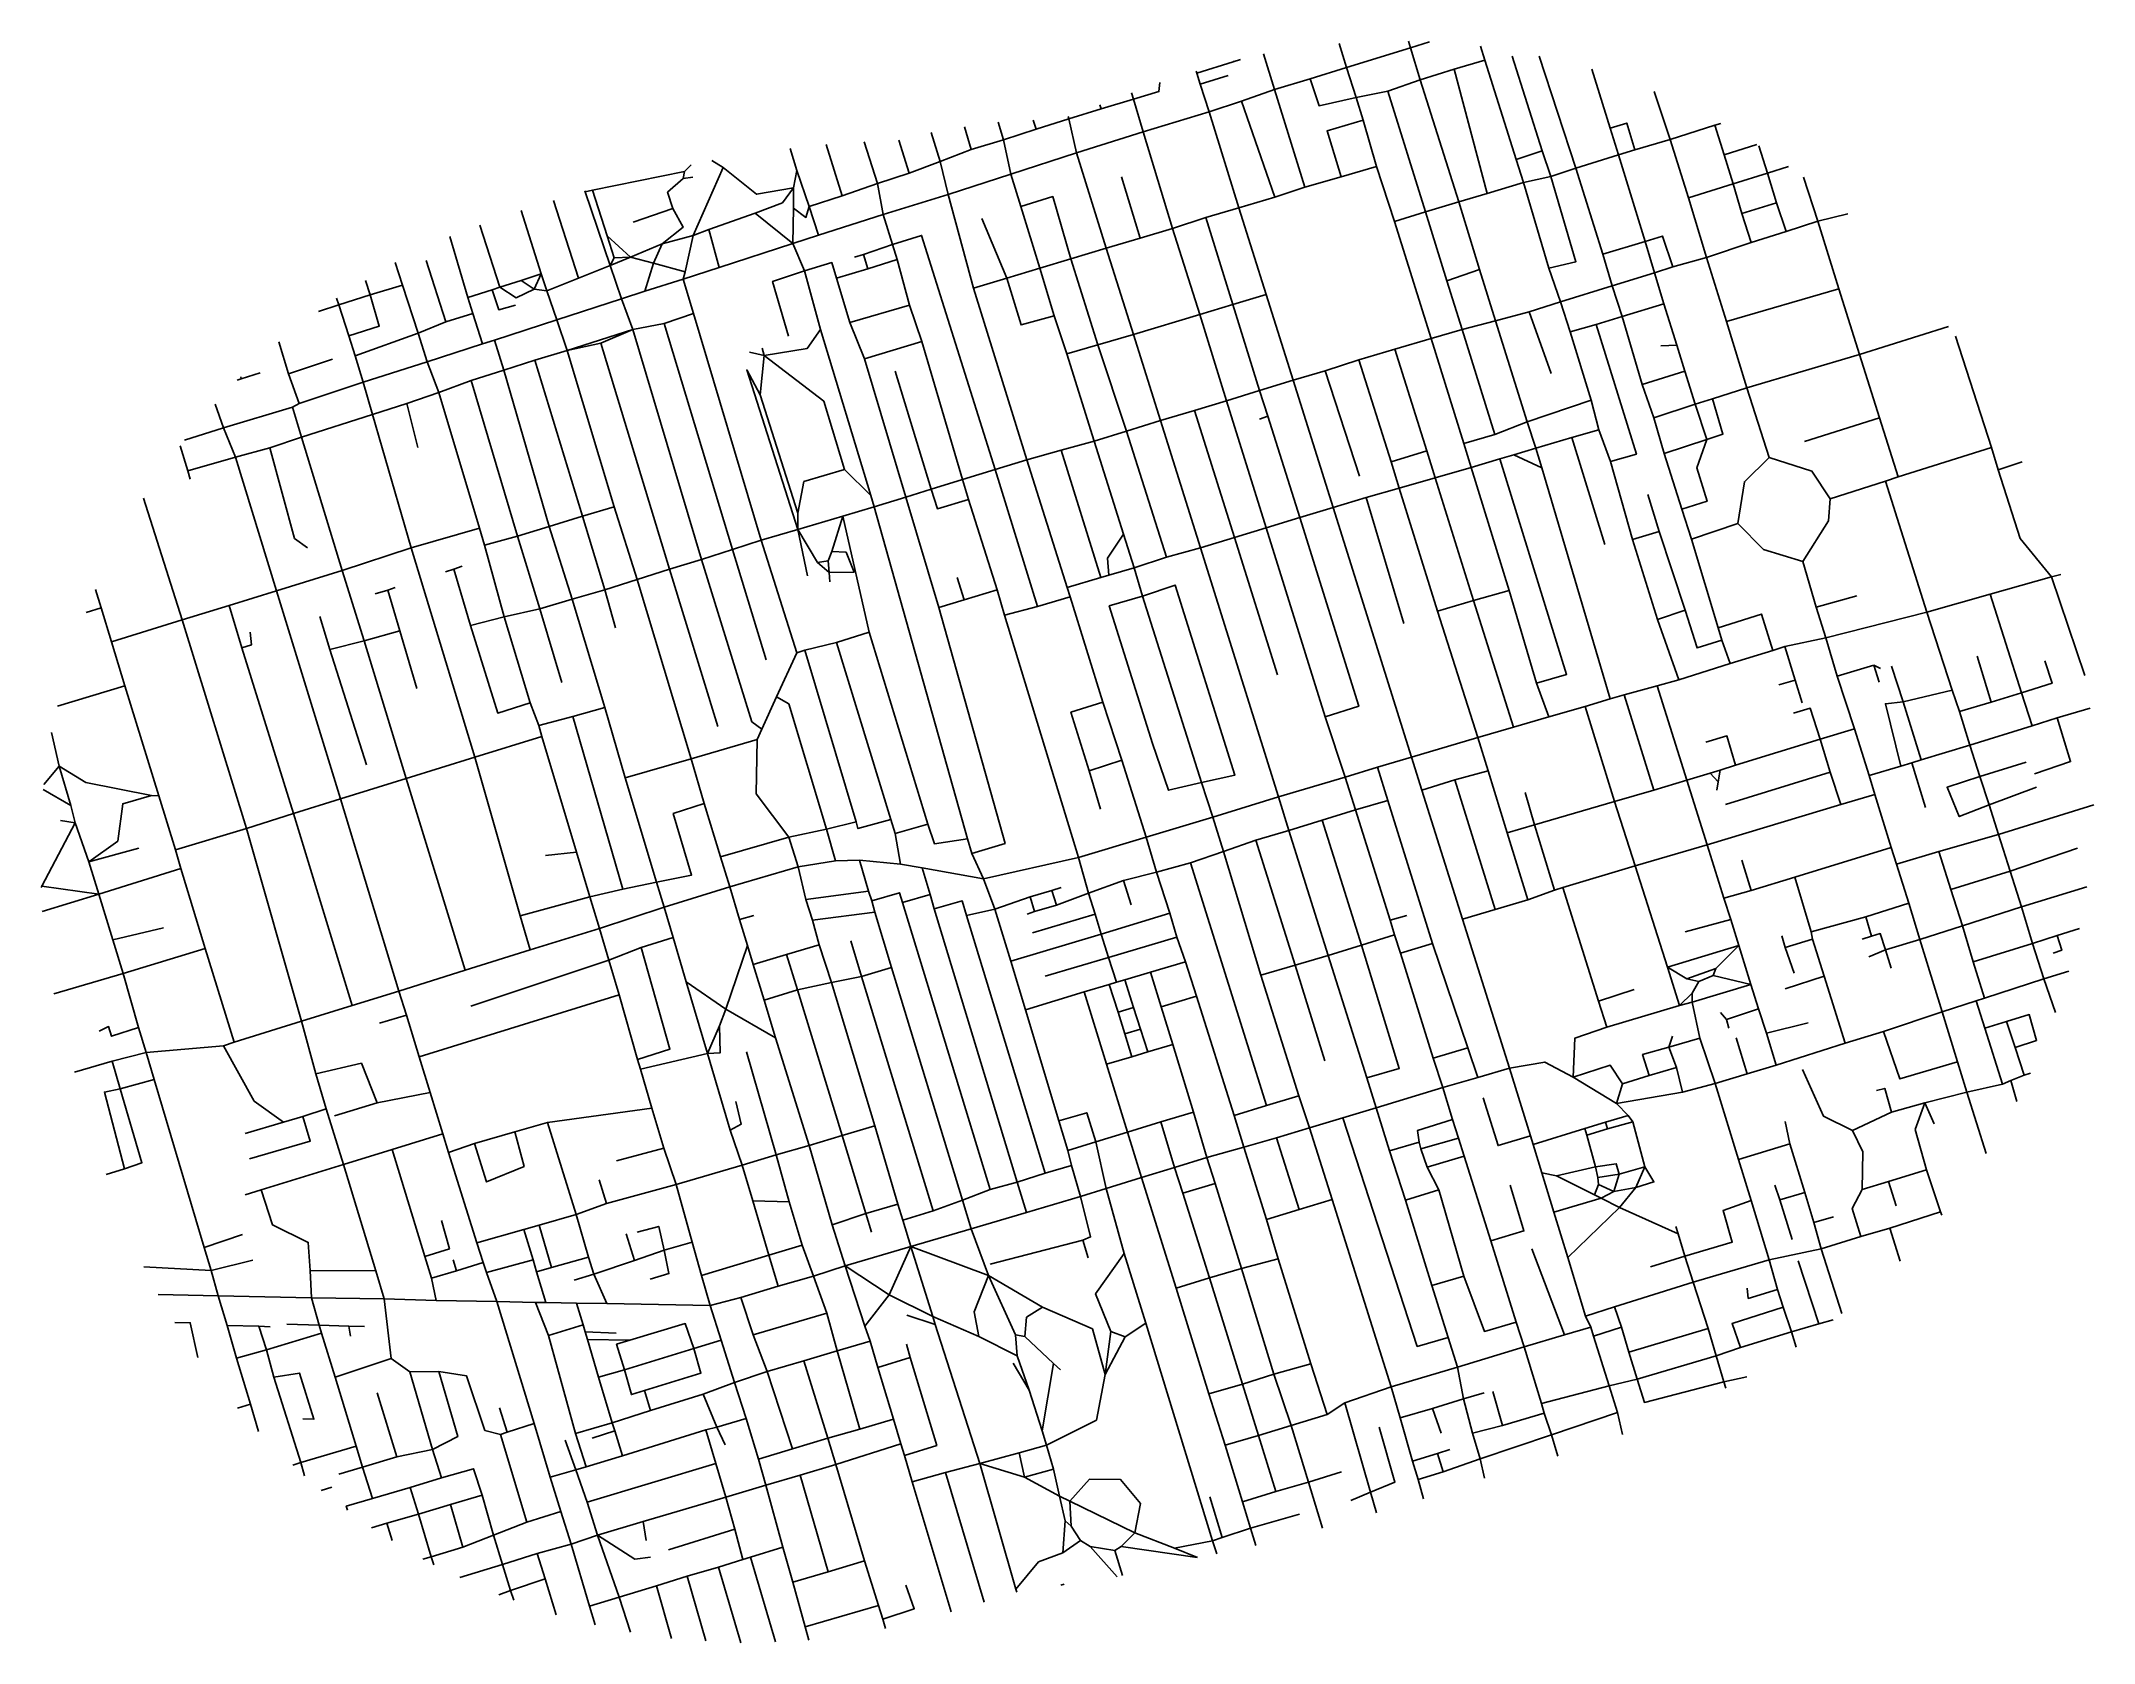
# Model space of a CAD drawing. Header units: metres. Extents: x 626365 to 629407, y 4833638 to 4836011.
import ezdxf

# ---------------------------------------------------------------- set-up
doc = ezdxf.new("R2010")
doc.units = ezdxf.units.M

msp = doc.modelspace()

# ---------------------------------------------------------------- linework, layer by layer
at = {"layer": 'ROADS'}
for points in [[(628299.8, 4835972), (628289, 4836007.6)], [(628394.6, 4836001), (628391.5, 4836011)], [(628422.7, 4836009.7), (628394.6, 4836001)], [(628131.8, 4835980.2), (628078.1, 4835963.4)], [(628142.8, 4835983.5), (628131.8, 4835980.2)], [(628131.8, 4835980.2), (628133.2, 4835981.1)], [(628193.1, 4835939.1), (628176.8, 4835992)], [(628394.6, 4836001), (628299.8, 4835972)], [(628408.7, 4835953.5), (628394.6, 4836001)], [(628504.6, 4835982.6), (628459.5, 4835969.5)], [(628504.6, 4835982.6), (628498.5, 4836003.3)], [(628551.2, 4835835.6), (628504.6, 4835982.6)], [(628589.8, 4835848.2), (628545.3, 4835988.4)], [(628639.7, 4835822.6), (628585.2, 4835988.8)], [(627984.3, 4835924.9), (628021.7, 4835936.1), (628023.3, 4835949.5)], [(628078.1, 4835963.4), (628077.1, 4835966.6)], [(628082.9, 4835947.4), (628078.1, 4835963.4)], [(628082.9, 4835947.4), (628124.2, 4835960.2)], [(628096.1, 4835906), (628082.9, 4835947.4)], [(628246.1, 4835955.3), (628193.1, 4835939.1)], [(628299.8, 4835972), (628246.1, 4835955.3)], [(628313.9, 4835927.4), (628259.2, 4835915.3), (628246.1, 4835955.3)], [(628313.9, 4835927.4), (628299.8, 4835972)], [(628408.7, 4835953.5), (628360.9, 4835936.9)], [(628459.5, 4835969.5), (628408.7, 4835953.5)], [(628466.3, 4835772.7), (628408.7, 4835953.5)], [(628508, 4835785.1), (628459.5, 4835969.5)], [(628690.3, 4835881.9), (628663.2, 4835969.3)], [(627936, 4835910.8), (627934.3, 4835916.5)], [(627984.3, 4835924.9), (627936, 4835910.8)], [(627984.3, 4835924.9), (627981.3, 4835934.4)], [(627998.6, 4835876.7), (627984.3, 4835924.9)], [(628144.2, 4835921.8), (628096.1, 4835906)], [(628193.1, 4835939.1), (628144.2, 4835921.8)], [(628193.7, 4835779.9), (628144.2, 4835921.8)], [(628238.1, 4835794.4), (628193.1, 4835939.1)], [(628360.9, 4835936.9), (628313.9, 4835927.4)], [(628324.3, 4835893.6), (628313.9, 4835927.4)], [(628416.7, 4835758), (628360.9, 4835936.9)], [(628779.5, 4835865.4), (628755.7, 4835936.4)], [(627743.7, 4835850.2), (627733.5, 4835883.9)], [(627791.5, 4835864.7), (627783.4, 4835890.9)], [(627839.6, 4835880.4), (627835.5, 4835894)], [(627888.1, 4835896), (627839.6, 4835880.4)], [(627888.1, 4835896), (627887.1, 4835899.2)], [(627936, 4835910.8), (627888.1, 4835896)], [(627899.5, 4835845.6), (627888.1, 4835896)], [(628096.1, 4835906), (627998.6, 4835876.7)], [(628140.2, 4835763.8), (628096.1, 4835906)], [(628291.9, 4835809.8), (628271, 4835877.8), (628324.3, 4835893.6)], [(628344.3, 4835825.3), (628324.3, 4835893.6)], [(628727.2, 4835849.8), (628715, 4835889.4), (628690.3, 4835881.9)], [(628845.5, 4835886.2), (628779.5, 4835865.4)], [(628854.3, 4835888.9), (628845.5, 4835886.2)], [(628859.2, 4835842.3), (628845.5, 4835886.2)], [(627485.1, 4835819.1), (627475.4, 4835852)], [(627552.4, 4835781.5), (627528.8, 4835857.6)], [(627604.7, 4835799.8), (627584.7, 4835861.5)], [(627651.4, 4835815.3), (627636.1, 4835864.1)], [(627697.5, 4835832.5), (627684.2, 4835875.8)], [(627791.5, 4835864.7), (627743.7, 4835850.2)], [(627839.6, 4835880.4), (627791.5, 4835864.7)], [(627802.4, 4835813.7), (627791.5, 4835864.7)], [(627998.6, 4835876.7), (627899.5, 4835845.6)], [(628042.1, 4835733.4), (627998.6, 4835876.7)], [(628702.7, 4835842.5), (628690.3, 4835881.9)], [(628779.5, 4835865.4), (628727.2, 4835849.8)], [(628806.7, 4835778.8), (628779.5, 4835865.4)], [(628907.8, 4835857.6), (628859.2, 4835842.3)], [(628923.5, 4835815.4), (628910.8, 4835855.9)], [(627318.5, 4835817.8), (627328.4, 4835827.5)], [(627331.5, 4835723.2), (627375.8, 4835823.8)], [(627375.8, 4835823.8), (627359.3, 4835833.9)], [(627480.2, 4835793.8), (627425.5, 4835784.2), (627375.8, 4835823.8)], [(627697.5, 4835832.5), (627651.4, 4835815.3)], [(627743.7, 4835850.2), (627697.5, 4835832.5)], [(627709.4, 4835783.8), (627697.5, 4835832.5)], [(627899.5, 4835845.6), (627802.4, 4835813.7)], [(627943.8, 4835704.1), (627899.5, 4835845.6)], [(628344.3, 4835825.3), (628291.9, 4835809.8)], [(628370.8, 4835743.9), (628344.3, 4835825.3)], [(628589.8, 4835848.2), (628551.2, 4835835.6)], [(628562.1, 4835801.7), (628551.2, 4835835.6)], [(628602.5, 4835810.5), (628589.8, 4835848.2)], [(628639.7, 4835822.6), (628602.5, 4835810.5)], [(628702.7, 4835842.5), (628639.7, 4835822.6)], [(628679.7, 4835695.2), (628639.7, 4835822.6)], [(628727.2, 4835849.8), (628702.7, 4835842.5)], [(628742.4, 4835714), (628702.7, 4835842.5)], [(628872.7, 4835799.4), (628859.2, 4835842.3)], [(628954.9, 4835825.4), (628923.5, 4835815.4)], [(627318.5, 4835817.8), (627182.4, 4835790.2)], [(627301.4, 4835763), (627293.6, 4835787.1), (627316.9, 4835807.6)], [(627316.9, 4835807.6), (627318.5, 4835817.8)], [(627316.9, 4835807.6), (627331, 4835809.5)], [(627423.5, 4835756.3), (627463.7, 4835771.2), (627480.2, 4835793.8)], [(627480.2, 4835793.8), (627485.1, 4835819.1)], [(627480.3, 4835763.5), (627480.2, 4835793.8)], [(627503.3, 4835765.7), (627485.1, 4835819.1)], [(627604.7, 4835799.8), (627552.4, 4835781.5)], [(627651.4, 4835815.3), (627604.7, 4835799.8)], [(627613.2, 4835753.9), (627604.7, 4835799.8)], [(627802.4, 4835813.7), (627709.4, 4835783.8)], [(627816.9, 4835766.1), (627802.4, 4835813.7)], [(627993.8, 4835719.1), (627966.1, 4835809.9)], [(628238.1, 4835794.4), (628193.7, 4835779.9)], [(628291.9, 4835809.8), (628238.1, 4835794.4)], [(628562.1, 4835801.7), (628508, 4835785.1)], [(628602.5, 4835810.5), (628562.1, 4835801.7)], [(628599.8, 4835674.5), (628562.1, 4835801.7)], [(628599.8, 4835674.5), (628639.6, 4835684.2), (628602.5, 4835810.5)], [(628872.7, 4835799.4), (628806.7, 4835778.8)], [(628923.5, 4835815.4), (628872.7, 4835799.4)], [(628885.8, 4835755.6), (628872.7, 4835799.4)], [(628937.1, 4835771.5), (628923.5, 4835815.4)], [(628998.1, 4835744.1), (628976.9, 4835809.5)], [(627161.8, 4835659.6), (627124.5, 4835774.9)], [(627171.4, 4835787.8), (627171, 4835789.3)], [(627171.4, 4835787.8), (627182.4, 4835790.2)], [(627208.4, 4835678.4), (627171.4, 4835787.8)], [(627204, 4835722.7), (627182.4, 4835790.2)], [(627242.8, 4835742.9), (627301.4, 4835763)], [(627285.5, 4835710.8), (627316.8, 4835735.4), (627301.4, 4835763)], [(627479.4, 4835710.9), (627480.3, 4835763.5)], [(627480.3, 4835763.5), (627498.5, 4835749.7), (627503.3, 4835765.7)], [(627552.4, 4835781.5), (627503.3, 4835765.7)], [(627517.2, 4835723.5), (627503.3, 4835765.7)], [(627709.4, 4835783.8), (627613.2, 4835753.9)], [(627747.2, 4835645), (627709.4, 4835783.8)], [(627891.4, 4835688.5), (627864.4, 4835780.7), (627816.9, 4835766.1)], [(627845.5, 4835674.6), (627816.9, 4835766.1)], [(628140.2, 4835763.8), (628091.5, 4835749.5)], [(628193.7, 4835779.9), (628140.2, 4835763.8)], [(628180.5, 4835635.8), (628140.2, 4835763.8)], [(628466.3, 4835772.7), (628416.7, 4835758)], [(628508, 4835785.1), (628466.3, 4835772.7)], [(628497, 4835672.8), (628466.3, 4835772.7)], [(628833.1, 4835690.4), (628806.7, 4835778.8)], [(628937.1, 4835771.5), (628885.8, 4835755.6)], [(628951.3, 4835728.9), (628937.1, 4835771.5)], [(627044.8, 4835646.4), (627015.4, 4835738.3)], [(627106.5, 4835666), (627076.5, 4835760.1)], [(627331.5, 4835723.2), (627354.7, 4835732.1)], [(627354.7, 4835732.1), (627423.5, 4835756.3)], [(627370.2, 4835675.6), (627354.7, 4835732.1)], [(627479.4, 4835710.9), (627423.5, 4835756.3)], [(627613.2, 4835753.9), (627517.2, 4835723.5)], [(627627, 4835709.6), (627613.2, 4835753.9)], [(627796.4, 4835659.7), (627759.4, 4835748.2)], [(628042.1, 4835733.4), (627993.8, 4835719.1)], [(628091.5, 4835749.5), (628042.1, 4835733.4)], [(628082.3, 4835606), (628042.1, 4835733.4)], [(628131.3, 4835620.6), (628091.5, 4835749.5)], [(628416.7, 4835758), (628370.8, 4835743.9)], [(628425.1, 4835570.3), (628370.8, 4835743.9)], [(628448.6, 4835655.6), (628416.7, 4835758)], [(628899.5, 4835712.4), (628885.8, 4835755.6)], [(628998.1, 4835744.1), (628951.3, 4835728.9)], [(629042.5, 4835755.3), (628998.1, 4835744.1)], [(629029.4, 4835644), (628998.1, 4835744.1)], [(626997.5, 4835631.2), (626970.8, 4835721.5)], [(627214.3, 4835689.8), (627204, 4835722.7)], [(627238.5, 4835690.9), (627204, 4835722.7)], [(627285.5, 4835710.8), (627238.5, 4835690.9)], [(627272.8, 4835681.8), (627285.5, 4835710.8)], [(627285.5, 4835710.8), (627331.5, 4835723.2)], [(627319.9, 4835669.1), (627331.5, 4835723.2)], [(627479.4, 4835710.9), (627370.2, 4835675.6)], [(627517.2, 4835723.5), (627479.4, 4835710.9)], [(627496.4, 4835670.4), (627479.4, 4835710.9)], [(627627, 4835709.6), (627583.7, 4835695)], [(627779.1, 4835376.3), (627670, 4835723), (627627, 4835709.6)], [(627633.8, 4835687.2), (627627, 4835709.6)], [(627943.8, 4835704.1), (627891.4, 4835688.5)], [(627993.8, 4835719.1), (627943.8, 4835704.1)], [(627984.1, 4835576.4), (627943.8, 4835704.1)], [(628742.4, 4835714), (628679.7, 4835695.2)], [(628783.5, 4835676.5), (628767.9, 4835722.2), (628742.4, 4835714)], [(628756.4, 4835667.9), (628742.4, 4835714)], [(628899.5, 4835712.4), (628833.1, 4835690.4)], [(628951.3, 4835728.9), (628899.5, 4835712.4)], [(626900.7, 4835649.3), (626890, 4835682.8)], [(626965, 4835594.9), (626935.7, 4835686.1)], [(627208.4, 4835678.4), (627161.8, 4835659.6)], [(627208.4, 4835678.4), (627238.5, 4835690.9)], [(627208.4, 4835678.4), (627214.3, 4835689.8)], [(627225.1, 4835629.2), (627208.4, 4835678.4)], [(627214.3, 4835689.8), (627238.5, 4835690.9)], [(627238.5, 4835690.9), (627272.8, 4835681.8)], [(627260, 4835640.3), (627272.8, 4835681.8)], [(627272.8, 4835681.8), (627319.9, 4835669.1)], [(627370.2, 4835675.6), (627316.9, 4835658.4)], [(627319.9, 4835669.1), (627316.9, 4835658.4)], [(627496.4, 4835670.4), (627449.2, 4835654.9), (627473, 4835574)], [(627496.4, 4835670.4), (627536.9, 4835682.9), (627543.9, 4835659.6)], [(627520.4, 4835583.7), (627496.4, 4835670.4)], [(627590.3, 4835673.8), (627543.9, 4835659.6)], [(627583.7, 4835695), (627570.5, 4835690.9)], [(627590.3, 4835673.8), (627583.7, 4835695)], [(627633.8, 4835687.2), (627590.3, 4835673.8)], [(627652.2, 4835619.8), (627633.8, 4835687.2)], [(627845.5, 4835674.6), (627796.4, 4835659.7)], [(627891.4, 4835688.5), (627845.5, 4835674.6)], [(627866.7, 4835604.2), (627845.5, 4835674.6)], [(627891.4, 4835688.5), (627931.3, 4835560.8)], [(628448.6, 4835655.6), (628497, 4835672.8)], [(628520.5, 4835596.7), (628497, 4835672.8)], [(628616.9, 4835624.9), (628599.8, 4835674.5)], [(628693.6, 4835648.5), (628679.7, 4835695.2)], [(628783.5, 4835676.5), (628756.4, 4835667.9)], [(628833.1, 4835690.4), (628783.5, 4835676.5)], [(628862.9, 4835595.4), (628833.1, 4835690.4)], [(626852.8, 4835634.9), (626845.8, 4835656.4)], [(626900.7, 4835649.3), (626852.8, 4835634.9)], [(626923.8, 4835578.3), (626900.7, 4835649.3)], [(627033.7, 4835642.6), (626997.5, 4835631.2)], [(627044.8, 4835646.4), (627033.7, 4835642.6)], [(627033.7, 4835642.6), (627043.3, 4835613), (627068.2, 4835619.9)], [(627076.7, 4835656.4), (627044.8, 4835646.4)], [(627095.9, 4835643.7), (627069.1, 4835630.5), (627044.8, 4835646.4)], [(627106.5, 4835666), (627076.7, 4835656.4)], [(627095.9, 4835643.7), (627076.7, 4835656.4)], [(627095.9, 4835643.7), (627106.5, 4835666)], [(627114.5, 4835641.1), (627095.9, 4835643.7)], [(627114.5, 4835641.1), (627106.5, 4835666)], [(627161.8, 4835659.6), (627114.5, 4835641.1)], [(627129.6, 4835598.1), (627114.5, 4835641.1)], [(627260, 4835640.3), (627225.1, 4835629.2)], [(627316.9, 4835658.4), (627260, 4835640.3)], [(627332.2, 4835607.4), (627316.9, 4835658.4)], [(627543.9, 4835659.6), (627563.6, 4835594.2)], [(627796.4, 4835659.7), (627747.2, 4835645)], [(627825.9, 4835390.4), (627747.2, 4835645)], [(627866.7, 4835604.2), (627817.6, 4835590.6), (627796.4, 4835659.7)], [(628470.9, 4835583.5), (628448.6, 4835655.6)], [(628693.6, 4835648.5), (628616.9, 4835624.9)], [(628756.4, 4835667.9), (628693.6, 4835648.5)], [(628708.1, 4835603.2), (628693.6, 4835648.5)], [(628770, 4835621.8), (628756.4, 4835667.9)], [(629029.4, 4835644), (628862.9, 4835595.4)], [(629059.9, 4835546.6), (629029.4, 4835644)], [(626806.2, 4835620.3), (626776.4, 4835610.4)], [(626806.2, 4835620.3), (626802.9, 4835630.3)], [(626852.8, 4835634.9), (626806.2, 4835620.3)], [(626821.1, 4835574.1), (626806.2, 4835620.3)], [(626821.1, 4835574.1), (626866.3, 4835588.6), (626852.8, 4835634.9)], [(627005.1, 4835607.5), (626997.5, 4835631.2)], [(627225.1, 4835629.2), (627129.6, 4835598.1)], [(627242.1, 4835583.7), (627225.1, 4835629.2)], [(627652.2, 4835619.8), (627563.6, 4835594.2)], [(627670.2, 4835565.9), (627652.2, 4835619.8)], [(628131.3, 4835620.6), (628082.3, 4835606)], [(628180.5, 4835635.8), (628131.3, 4835620.6)], [(628170.9, 4835493.1), (628131.3, 4835620.6)], [(628220.5, 4835508.6), (628180.5, 4835635.8)], [(628570.4, 4835609.8), (628520.5, 4835596.7)], [(628616.9, 4835624.9), (628570.4, 4835609.8)], [(628570.4, 4835609.8), (628602.8, 4835518.4)], [(628631, 4835580.2), (628616.9, 4835624.9)], [(628770, 4835621.8), (628708.1, 4835603.2)], [(628789.1, 4835560.6), (628770, 4835621.8)], [(626923.8, 4835578.3), (626830.5, 4835544.8)], [(626965, 4835594.9), (626923.8, 4835578.3)], [(626937.4, 4835535.9), (626923.8, 4835578.3)], [(627005.1, 4835607.5), (626965, 4835594.9)], [(627019.5, 4835562.3), (627005.1, 4835607.5)], [(627129.6, 4835598.1), (627036.9, 4835567.7)], [(627144.7, 4835552.7), (627129.6, 4835598.1)], [(627242.1, 4835583.7), (627144.7, 4835552.7)], [(627242.1, 4835583.7), (627194.8, 4835563.7)], [(627288.4, 4835592.8), (627242.1, 4835583.7)], [(627343.8, 4835242.8), (627242.1, 4835583.7)], [(627332.2, 4835607.4), (627288.4, 4835592.8)], [(627288.4, 4835592.8), (627389.8, 4835257.8)], [(627432.2, 4835271.5), (627332.2, 4835607.4)], [(627436.9, 4835545.4), (627500.7, 4835555.7), (627520.4, 4835583.7)], [(627594.9, 4835337.6), (627520.4, 4835583.7)], [(627563.6, 4835594.2), (627585.6, 4835540.3)], [(627885.2, 4835547.5), (627866.7, 4835604.2)], [(628082.3, 4835606), (627984.1, 4835576.4)], [(628121.9, 4835478.2), (628082.3, 4835606)], [(628470.9, 4835583.5), (628425.1, 4835570.3)], [(628520.5, 4835596.7), (628470.9, 4835583.5)], [(628519.5, 4835428.2), (628470.9, 4835583.5)], [(628567.7, 4835446.9), (628520.5, 4835596.7)], [(628631, 4835580.2), (628669.7, 4835591.2)], [(628662.5, 4835479.2), (628631, 4835580.2)], [(628669.7, 4835591.2), (628708.1, 4835603.2)], [(628690.9, 4835388), (628729.3, 4835399.2), (628669.7, 4835591.2)], [(628738, 4835502.4), (628708.1, 4835603.2)], [(628893.1, 4835497.1), (628862.9, 4835595.4)], [(629191.8, 4835588.3), (629059.9, 4835546.6)], [(626731.7, 4835518.2), (626717.6, 4835565.2)], [(626830.5, 4835544.8), (626821.1, 4835574.1)], [(627019.5, 4835562.3), (626937.4, 4835535.9)], [(627036.9, 4835567.7), (627019.5, 4835562.3)], [(627050.8, 4835523.6), (627036.9, 4835567.7)], [(627144.7, 4835552.7), (627097, 4835538.5)], [(627194.8, 4835563.7), (627144.7, 4835552.7)], [(627214.4, 4835321.2), (627144.7, 4835552.7)], [(627296.2, 4835228.6), (627194.8, 4835563.7)], [(627436.9, 4835545.4), (627415.1, 4835550.2)], [(627436.9, 4835545.4), (627433.7, 4835555.9)], [(627670.2, 4835565.9), (627585.6, 4835540.3)], [(627730.5, 4835361.7), (627670.2, 4835565.9)], [(627931.3, 4835560.8), (627885.2, 4835547.5)], [(627926, 4835418.4), (627885.2, 4835547.5)], [(627984.1, 4835576.4), (627931.3, 4835560.8)], [(627973.6, 4835433), (627931.3, 4835560.8)], [(628023.9, 4835449.1), (627984.1, 4835576.4)], [(628371.6, 4835554.8), (628318.1, 4835539)], [(628425.1, 4835570.3), (628371.6, 4835554.8)], [(628418.6, 4835404.2), (628371.6, 4835554.8)], [(628473.4, 4835414.7), (628425.1, 4835570.3)], [(628789.1, 4835560.6), (628765.6, 4835559.6)], [(628801, 4835521.9), (628789.1, 4835560.6)], [(629255.6, 4835409), (629202.1, 4835573.8)], [(626661.9, 4835510.7), (626689.8, 4835519.6)], [(626731.7, 4835518.2), (626797, 4835539.9)], [(626747.4, 4835474), (626731.7, 4835518.2)], [(626842.7, 4835505.5), (626830.5, 4835544.8)], [(626937.4, 4835535.9), (626842.7, 4835505.5)], [(626954.8, 4835490.6), (626937.4, 4835535.9)], [(627050.8, 4835523.6), (627002.6, 4835508.2)], [(627097, 4835538.5), (627050.8, 4835523.6)], [(627118.1, 4835291.8), (627050.8, 4835523.6)], [(627167.3, 4835307.1), (627097, 4835538.5)], [(627430.7, 4835486.8), (627410.9, 4835523.8), (627486.5, 4835287.5)], [(627430.7, 4835486.8), (627436.9, 4835545.4)], [(627555.8, 4835376.1), (627525.4, 4835477.5), (627436.9, 4835545.4)], [(627646.7, 4835335.1), (627585.6, 4835540.3)], [(627684.4, 4835347.3), (627631.1, 4835521.9)], [(628267.9, 4835522.4), (628220.5, 4835508.6)], [(628318.1, 4835539), (628267.9, 4835522.4)], [(628267.9, 4835522.4), (628319, 4835366.3)], [(628365.7, 4835387.9), (628318.1, 4835539)], [(628801, 4835521.9), (628738, 4835502.4)], [(628816.4, 4835473), (628801, 4835521.9)], [(629059.9, 4835546.6), (628893.1, 4835497.1)], [(629089.4, 4835452.8), (629059.9, 4835546.6)], [(626655.6, 4835508.5), (626661.9, 4835510.7)], [(626661.9, 4835510.7), (626661, 4835513.4)], [(626842.7, 4835505.5), (626747.4, 4835474)], [(626856.2, 4835457.6), (626842.7, 4835505.5)], [(626954.8, 4835490.6), (626907.2, 4835474.2)], [(626954.8, 4835490.6), (627002.6, 4835508.2)], [(627014.9, 4835289.5), (626954.8, 4835490.6)], [(627071.2, 4835277.4), (627002.6, 4835508.2)], [(627486.5, 4835311.8), (627430.7, 4835486.8)], [(628170.9, 4835493.1), (628121.9, 4835478.2)], [(628220.5, 4835508.6), (628170.9, 4835493.1)], [(628183, 4835455.4), (628170.9, 4835493.1)], [(628280, 4835320), (628220.5, 4835508.6)], [(628755.4, 4835452.7), (628738, 4835502.4)], [(628893.1, 4835497.1), (628841.9, 4835481)], [(628925.9, 4835393.9), (628893.1, 4835497.1)], [(626635.3, 4835437.8), (626623.2, 4835473)], [(626737.9, 4835468.6), (626635.3, 4835437.8)], [(626747.4, 4835474), (626737.9, 4835468.6)], [(626751.2, 4835424.1), (626737.9, 4835468.6)], [(626856.2, 4835457.6), (626751.2, 4835424.1)], [(626907.2, 4835474.2), (626856.2, 4835457.6)], [(626913.6, 4835260.4), (626856.2, 4835457.6)], [(626907.2, 4835474.2), (626923.7, 4835409)], [(628074.5, 4835463.9), (628023.9, 4835449.1)], [(628121.9, 4835478.2), (628074.5, 4835463.9)], [(628133.8, 4835275.7), (628074.5, 4835463.9)], [(628180.6, 4835289.7), (628121.9, 4835478.2)], [(628662.5, 4835479.2), (628567.7, 4835446.9)], [(628673.5, 4835435.3), (628662.5, 4835479.2)], [(628816.4, 4835473), (628755.4, 4835452.7)], [(628841.9, 4835481), (628816.4, 4835473)], [(628833.7, 4835420.8), (628816.4, 4835473)], [(628833.7, 4835420.8), (628857.6, 4835428.6), (628841.9, 4835481)], [(626635.3, 4835437.8), (626577.7, 4835419.9)], [(626653.5, 4835394.8), (626635.3, 4835437.8)], [(627973.6, 4835433), (627926, 4835418.4)], [(628023.9, 4835449.1), (627973.6, 4835433)], [(628032.9, 4835246.2), (627973.6, 4835433)], [(628083.3, 4835260.5), (628023.9, 4835449.1)], [(628183, 4835455.4), (628170.8, 4835451)], [(628230.7, 4835305), (628183, 4835455.4)], [(628519.5, 4835428.2), (628473.4, 4835414.7)], [(628567.7, 4835446.9), (628519.5, 4835428.2)], [(628580.2, 4835407.7), (628567.7, 4835446.9)], [(628673.5, 4835435.3), (628633.7, 4835423.6)], [(628690.9, 4835388), (628673.5, 4835435.3)], [(628770.4, 4835400.2), (628755.4, 4835452.7)], [(629089.4, 4835452.8), (628978.3, 4835417.6)], [(629117.2, 4835365.3), (629089.4, 4835452.8)], [(626582.6, 4835374.4), (626571.4, 4835411.3)], [(626704, 4835408.4), (626653.5, 4835394.8)], [(626751.2, 4835424.1), (626704, 4835408.4)], [(626704, 4835408.4), (626740.8, 4835274.1), (626760.1, 4835260.5)], [(626811.3, 4835226.5), (626751.2, 4835424.1)], [(627876.7, 4835404.8), (627825.9, 4835390.4)], [(627926, 4835418.4), (627876.7, 4835404.8)], [(627935.8, 4835216.3), (627876.7, 4835404.8)], [(627969.3, 4835280.3), (627926, 4835418.4)], [(628418.6, 4835404.2), (628365.7, 4835387.9)], [(628431.2, 4835363.9), (628418.6, 4835404.2)], [(628484.6, 4835379.4), (628473.4, 4835414.7)], [(628547.9, 4835397.8), (628527.1, 4835391.9)], [(628580.2, 4835407.7), (628547.9, 4835397.8)], [(628589, 4835378.6), (628547.9, 4835397.8)], [(628633.7, 4835423.6), (628580.2, 4835407.7)], [(628589, 4835378.6), (628580.2, 4835407.7)], [(628633.7, 4835423.6), (628682.8, 4835265.1)], [(628770.4, 4835400.2), (628833.7, 4835420.8)], [(628796.8, 4835317.4), (628770.4, 4835400.2)], [(628796.8, 4835317.4), (628834, 4835329.3), (628818.9, 4835378.9), (628833.7, 4835420.8)], [(629255.6, 4835409), (629117.2, 4835365.3)], [(629265.5, 4835375.8), (629255.6, 4835409)], [(626653.5, 4835394.8), (626582.6, 4835374.4)], [(626586, 4835361.8), (626582.6, 4835374.4)], [(626714.2, 4835196.7), (626653.5, 4835394.8)], [(627486.5, 4835311.8), (627495.7, 4835358.5), (627555.8, 4835376.1)], [(627594.9, 4835337.6), (627555.8, 4835376.1)], [(627779.1, 4835376.3), (627730.5, 4835361.7)], [(627825.9, 4835390.4), (627779.1, 4835376.3)], [(627842, 4835173.5), (627779.1, 4835376.3)], [(627886, 4835201.6), (627825.9, 4835390.4)], [(628377.6, 4835348.8), (628365.7, 4835387.9)], [(628484.6, 4835379.4), (628431.2, 4835363.9)], [(628527.1, 4835391.9), (628484.6, 4835379.4)], [(628540.6, 4835197.1), (628484.6, 4835379.4)], [(628581.5, 4835059.7), (628625.9, 4835072.8), (628527.1, 4835391.9)], [(628690.7, 4835036.6), (628589, 4835378.6)], [(628723.8, 4835272.4), (628690.9, 4835388)], [(628879.6, 4835296.2), (628889.5, 4835358.2), (628925.9, 4835393.9)], [(629016.5, 4835332.8), (628989.4, 4835373.9), (628925.9, 4835393.9)], [(629117.2, 4835365.3), (629098.3, 4835359.2)], [(629265.5, 4835375.8), (629301, 4835387.9)], [(629265.5, 4835375.8), (629298, 4835274), (629344.6, 4835217.3)], [(627599.9, 4835321.1), (627594.9, 4835337.6)], [(627646.7, 4835335.1), (627599.9, 4835321.1)], [(627684.4, 4835347.3), (627646.7, 4835335.1)], [(627695.4, 4835171.7), (627646.7, 4835335.1)], [(627730.5, 4835361.7), (627684.4, 4835347.3)], [(627739.6, 4835331.8), (627693.5, 4835318.1), (627684.4, 4835347.3)], [(627739.6, 4835331.8), (627730.5, 4835361.7)], [(628328.9, 4835334.7), (628280, 4835320)], [(628377.6, 4835348.8), (628328.9, 4835334.7)], [(628328.9, 4835334.7), (628384.8, 4835148.2)], [(628431.2, 4835363.9), (628377.6, 4835348.8)], [(628434.5, 4835166.3), (628377.6, 4835348.8)], [(628488, 4835182.2), (628431.2, 4835363.9)], [(628763.2, 4835284.5), (628746.1, 4835339.5)], [(629098.3, 4835359.2), (629016.5, 4835332.8)], [(629159.9, 4835164.8), (629098.3, 4835359.2)], [(626574.3, 4835153.6), (626517.1, 4835333.6)], [(627167.3, 4835307.1), (627118.1, 4835291.8)], [(627214.4, 4835321.2), (627167.3, 4835307.1)], [(627200.5, 4835198), (627167.3, 4835307.1)], [(627248.4, 4835213.2), (627214.4, 4835321.2)], [(627486.5, 4835287.5), (627486.5, 4835311.8)], [(627553.1, 4835307.2), (627486.5, 4835287.5)], [(627537, 4835254.7), (627553.1, 4835307.2)], [(627599.9, 4835321.1), (627553.1, 4835307.2)], [(627553.1, 4835307.2), (627592.5, 4835135.2)], [(627738.2, 4834829.1), (627599.9, 4835321.1)], [(627782, 4835197.9), (627739.6, 4835331.8)], [(628230.7, 4835305), (628180.6, 4835289.7)], [(628280, 4835320), (628230.7, 4835305)], [(628267.9, 4835009.9), (628318, 4835025.5), (628230.7, 4835305)], [(628396.2, 4834950.2), (628280, 4835320)], [(628810.9, 4835273), (628796.8, 4835317.4)], [(628975.8, 4835240.1), (629013.9, 4835300.5), (629016.5, 4835332.8)], [(627014.9, 4835289.5), (626913.6, 4835260.4)], [(627022.5, 4835264.1), (627014.9, 4835289.5)], [(627071.2, 4835277.4), (627022.5, 4835264.1)], [(627118.1, 4835291.8), (627071.2, 4835277.4)], [(627104.1, 4835169.7), (627071.2, 4835277.4)], [(627152.2, 4835184.1), (627118.1, 4835291.8)], [(627486.5, 4835287.5), (627432.2, 4835271.5)], [(627486.5, 4835287.5), (627501.1, 4835218.8)], [(627515.6, 4835238.4), (627486.5, 4835287.5)], [(627947.6, 4835219.8), (627945.7, 4835244.9), (627969.3, 4835280.3)], [(627985, 4835230.5), (627969.3, 4835280.3)], [(628133.8, 4835275.7), (628083.3, 4835260.5)], [(628180.6, 4835289.7), (628133.8, 4835275.7)], [(628133.8, 4835275.7), (628197.5, 4835072)], [(628267.9, 4835009.9), (628180.6, 4835289.7)], [(628723.8, 4835272.4), (628763.2, 4835284.5)], [(628801.5, 4835167.7), (628763.2, 4835284.5)], [(628879.6, 4835296.2), (628810.9, 4835273)], [(628975.8, 4835240.1), (628917.8, 4835257.8), (628879.6, 4835296.2)], [(626913.6, 4835260.4), (626811.3, 4835226.5)], [(627007.9, 4834949.9), (626913.6, 4835260.4)], [(627051.6, 4835157.8), (627022.5, 4835264.1)], [(627389.8, 4835257.8), (627343.8, 4835242.8)], [(627432.2, 4835271.5), (627389.8, 4835257.8)], [(627389.8, 4835257.8), (627439.6, 4835094.4)], [(627485.2, 4835104.8), (627432.2, 4835271.5)], [(627531.7, 4835241.2), (627537, 4835254.7)], [(627533.3, 4835223.9), (627570, 4835224.4), (627558.2, 4835253.8), (627537, 4835254.7)], [(628032.9, 4835246.2), (627985, 4835230.5)], [(628083.3, 4835260.5), (628032.9, 4835246.2)], [(628198.8, 4834891.5), (628083.3, 4835260.5)], [(628760.5, 4835154.1), (628723.8, 4835272.4)], [(628850.5, 4835141.8), (628810.9, 4835273)], [(626811.3, 4835226.5), (626714.2, 4835196.7)], [(626843.8, 4835122.6), (626811.3, 4835226.5)], [(626977, 4835228.5), (626964.7, 4835224.8)], [(626989, 4835233), (626977, 4835228.5)], [(627001.6, 4835145.2), (626977, 4835228.5)], [(627248.4, 4835213.2), (627200.5, 4835198)], [(627296.2, 4835228.6), (627248.4, 4835213.2)], [(627328.8, 4834947.7), (627248.4, 4835213.2)], [(627343.8, 4835242.8), (627296.2, 4835228.6)], [(627296.2, 4835228.6), (627368, 4834995.7)], [(627433.3, 4834991.4), (627418.5, 4835002.6), (627343.8, 4835242.8)], [(627515.6, 4835238.4), (627531.7, 4835241.2)], [(627533.3, 4835223.9), (627515.6, 4835238.4)], [(627533.3, 4835223.9), (627531.7, 4835241.2)], [(627533.9, 4835209.9), (627533.3, 4835223.9)], [(627733.1, 4835183.1), (627722.9, 4835216.2)], [(627935.8, 4835216.3), (627886, 4835201.6)], [(627947.6, 4835219.8), (627935.8, 4835216.3)], [(627985, 4835230.5), (627947.6, 4835219.8)], [(627997.6, 4835188.6), (627985, 4835230.5)], [(628995.6, 4835172.2), (628975.8, 4835240.1)], [(629344.6, 4835217.3), (629253.4, 4835191.7)], [(629358.1, 4835221), (629344.6, 4835217.3)], [(629393.9, 4835071.3), (629344.6, 4835217.3)], [(626454, 4835171.6), (626445.8, 4835198.4)], [(626714.2, 4835196.7), (626644, 4835174.6)], [(626808.9, 4834888.5), (626714.2, 4835196.7)], [(626879.2, 4835197.7), (626860.3, 4835192)], [(626889.9, 4835201.3), (626879.2, 4835197.7)], [(626896.7, 4835137.3), (626879.2, 4835197.7)], [(627152.2, 4835184.1), (627104.1, 4835169.7)], [(627200.5, 4835198), (627152.2, 4835184.1)], [(627200.6, 4835023.7), (627152.2, 4835184.1)], [(627200.5, 4835198), (627216.4, 4835141.7)], [(627733.1, 4835183.1), (627695.4, 4835171.7)], [(627782, 4835197.9), (627733.1, 4835183.1)], [(627793.1, 4835160.6), (627782, 4835197.9)], [(627890.1, 4835187.9), (627842, 4835173.5)], [(627890.1, 4835187.9), (627886, 4835201.6)], [(627938.5, 4835031.4), (627890.1, 4835187.9)], [(628085, 4834912.5), (628036.1, 4834901.1), (628012.2, 4834970.5), (627948.2, 4835174.1), (627997.6, 4835188.6)], [(628085, 4834912.5), (628134.3, 4834923.6), (628046, 4835205.1), (627997.6, 4835188.6)], [(628085, 4834912.5), (627997.6, 4835188.6)], [(628540.6, 4835197.1), (628488, 4835182.2)], [(628581.5, 4835059.7), (628540.6, 4835197.1)], [(628995.6, 4835172.2), (629056.1, 4835189.1)], [(629253.4, 4835191.7), (629159.9, 4835164.8)], [(629300.3, 4835045.5), (629253.4, 4835191.7)], [(626454, 4835171.6), (626431.9, 4835164.5)], [(626469.4, 4835121.1), (626454, 4835171.6)], [(626574.3, 4835153.6), (626469.4, 4835121.1)], [(626644, 4835174.6), (626574.3, 4835153.6)], [(626669.5, 4834844.7), (626574.3, 4835153.6)], [(626662.8, 4835111.9), (626644, 4835174.6)], [(626793.2, 4835109.8), (626778.1, 4835158.7)], [(627051.6, 4835157.8), (627001.6, 4835145.2)], [(627104.1, 4835169.7), (627051.6, 4835157.8)], [(627089.9, 4835030.6), (627051.6, 4835157.8)], [(627104.1, 4835169.7), (627136.8, 4835060.9)], [(627744.7, 4834807.4), (627793.7, 4834822.4), (627695.4, 4835171.7)], [(627842, 4835173.5), (627793.1, 4835160.6)], [(627902.4, 4834801.4), (627793.1, 4835160.6)], [(628488, 4835182.2), (628434.5, 4835166.3)], [(628494.3, 4834979.4), (628434.5, 4835166.3)], [(628547.1, 4834994.5), (628488, 4835182.2)], [(628801.5, 4835167.7), (628760.5, 4835154.1)], [(628792.1, 4835064.9), (628760.5, 4835154.1)], [(628856.1, 4835123.3), (628819.4, 4835112.1), (628801.5, 4835167.7)], [(628931.6, 4835108.4), (628914.6, 4835162), (628850.5, 4835141.8)], [(629010.1, 4835126.8), (628995.6, 4835172.2)], [(629159.9, 4835164.8), (629010.1, 4835126.8)], [(629197.3, 4835049.2), (629159.9, 4835164.8)], [(626662.8, 4835111.9), (626677.1, 4835116.6), (626674.8, 4835135.4)], [(626843.8, 4835122.6), (626793.2, 4835109.8)], [(626843.8, 4835122.6), (626896.7, 4835137.3)], [(626906.4, 4834918.7), (626843.8, 4835122.6)], [(626922.2, 4835052.1), (626896.7, 4835137.3)], [(627089.9, 4835030.6), (627042, 4835015.4), (627001.6, 4835145.2)], [(627592.5, 4835135.2), (627543.7, 4835120)], [(627679.2, 4834851.1), (627592.5, 4835135.2)], [(628856.1, 4835123.3), (628850.5, 4835141.8)], [(628868.2, 4835088.7), (628856.1, 4835123.3)], [(629010.1, 4835126.8), (628949.4, 4835114)], [(629026.9, 4835070.3), (629010.1, 4835126.8)], [(626489.1, 4835055.9), (626469.4, 4835121.1)], [(626739, 4834866.8), (626662.8, 4835111.9)], [(626793.2, 4835109.8), (626847.4, 4834938.9)], [(627455, 4835039.4), (627485.2, 4835104.8)], [(627496.9, 4835108.8), (627485.2, 4835104.8)], [(627543.7, 4835120), (627496.9, 4835108.8)], [(627573.1, 4834854.5), (627496.9, 4835108.8)], [(627624.6, 4834857.7), (627543.7, 4835120)], [(628931.6, 4835108.4), (628868.2, 4835088.7)], [(628949.4, 4835114), (628931.6, 4835108.4)], [(628949.4, 4835114), (628964.4, 4835064.3)], [(629255.2, 4835031.7), (629234.4, 4835099.7)], [(629300.3, 4835045.5), (629345.3, 4835059.6), (629334.5, 4835093)], [(628792.1, 4835064.9), (628760.2, 4835055.8)], [(628868.2, 4835088.7), (628792.1, 4835064.9)], [(628964.4, 4835064.3), (628940.6, 4835057.1)], [(628964.4, 4835064.3), (628975.1, 4835030.8)], [(629026.9, 4835070.3), (629081.3, 4835086.4)], [(629052.6, 4834992.2), (629026.9, 4835070.3)], [(629081.3, 4835086.4), (629088.9, 4835061.1)], [(629081.3, 4835086.4), (629091.1, 4835081.3)], [(629124.9, 4835032.1), (629107.5, 4835085.1)], [(626489.1, 4835055.9), (626389.4, 4835025.5)], [(626539.5, 4834892.7), (626489.1, 4835055.9)], [(627102.8, 4834997), (627089.9, 4835030.6)], [(627433.3, 4834991.4), (627455, 4835039.4)], [(627529.1, 4834843.4), (627473.5, 4835029), (627455, 4835039.4)], [(627938.5, 4835031.4), (627891.3, 4835016.8), (627918.2, 4834929.9)], [(627966.9, 4834945.5), (627938.5, 4835031.4)], [(628599.5, 4835010), (628581.5, 4835059.7)], [(628690.7, 4835036.6), (628653.3, 4835025)], [(628711.4, 4835042.5), (628690.7, 4835036.6)], [(628760.2, 4835055.8), (628711.4, 4835042.5)], [(628755.3, 4834901.4), (628711.4, 4835042.5)], [(628804.2, 4834916.2), (628760.2, 4835055.8)], [(629121.4, 4834937), (629098.5, 4835029.3), (629124.9, 4835032.1)], [(629197.3, 4835049.2), (629124.9, 4835032.1)], [(629151.6, 4834946.2), (629124.9, 4835032.1)], [(629208, 4835017.7), (629197.3, 4835049.2)], [(629255.2, 4835031.7), (629208, 4835017.7)], [(629300.3, 4835045.5), (629255.2, 4835031.7)], [(629316, 4834996.6), (629300.3, 4835045.5)], [(627153.3, 4835010.6), (627102.8, 4834997)], [(627200.6, 4835023.7), (627153.3, 4835010.6)], [(627227.4, 4834754.6), (627153.3, 4835010.6)], [(627230.9, 4834919.5), (627200.6, 4835023.7)], [(628297.7, 4834920.7), (628267.9, 4835009.9)], [(628599.5, 4835010), (628547.1, 4834994.5)], [(628653.3, 4835025), (628599.5, 4835010)], [(628696.9, 4834884.3), (628653.3, 4835025)], [(629001.7, 4834976.7), (628987, 4835022.5), (628962.4, 4835015.1)], [(629223.6, 4834968.1), (629208, 4835017.7)], [(629353.1, 4835008.2), (629316, 4834996.6)], [(629353.1, 4835008.2), (629372.9, 4834943.7), (629319.3, 4834925.4)], [(629401.6, 4835022.7), (629353.1, 4835008.2)], [(626380.6, 4834986.6), (626391.9, 4834937)], [(627107.4, 4834980.8), (627007.9, 4834949.9)], [(627107.4, 4834980.8), (627102.8, 4834997)], [(627158.6, 4834809.5), (627107.4, 4834980.8)], [(627426.4, 4834976.2), (627328.8, 4834947.7)], [(627473.5, 4834831.5), (627424.9, 4834896), (627426.4, 4834976.2)], [(627426.4, 4834976.2), (627433.3, 4834991.4)], [(628494.3, 4834979.4), (628396.2, 4834950.2)], [(628547.1, 4834994.5), (628494.3, 4834979.4)], [(628509.6, 4834929.9), (628494.3, 4834979.4)], [(628876.3, 4834938.2), (628863.5, 4834981.6), (628832.3, 4834972.2)], [(629001.7, 4834976.7), (628876.3, 4834938.2)], [(629052.6, 4834992.2), (629001.7, 4834976.7)], [(629016.6, 4834928.1), (629001.7, 4834976.7)], [(629074.3, 4834922.9), (629052.6, 4834992.2)], [(629316, 4834996.6), (629223.6, 4834968.1)], [(627007.9, 4834949.9), (626906.4, 4834918.7)], [(627075.2, 4834715.3), (627007.9, 4834949.9)], [(627328.8, 4834947.7), (627230.9, 4834919.5)], [(627347.6, 4834881.6), (627328.8, 4834947.7)], [(627966.9, 4834945.5), (627918.2, 4834929.9)], [(628002.9, 4834831.5), (627966.9, 4834945.5)], [(628396.2, 4834950.2), (628345.6, 4834935.2)], [(628411.5, 4834901.3), (628396.2, 4834950.2)], [(629137.7, 4834941.9), (629121.4, 4834937)], [(629151.6, 4834946.2), (629137.7, 4834941.9)], [(629137.7, 4834941.9), (629157.6, 4834875.7)], [(629223.6, 4834968.1), (629151.6, 4834946.2)], [(629238.5, 4834921.4), (629223.6, 4834968.1)], [(629238.5, 4834921.4), (629306.9, 4834942.8)], [(626391.9, 4834937), (626369.4, 4834909.5)], [(626391.9, 4834937), (626409.1, 4834878.6)], [(626391.9, 4834937), (626431.6, 4834912.8), (626528.6, 4834893.2)], [(626906.4, 4834918.7), (626808.9, 4834888.5)], [(626993.7, 4834634.6), (626906.4, 4834918.7)], [(627277.2, 4834765), (627230.9, 4834919.5)], [(627918.2, 4834929.9), (627935.4, 4834873.1)], [(628101.5, 4834861.4), (628085, 4834912.5)], [(628297.7, 4834920.7), (628198.8, 4834891.5)], [(628345.6, 4834935.2), (628297.7, 4834920.7)], [(628313, 4834871.9), (628297.7, 4834920.7)], [(628361.2, 4834885.9), (628345.6, 4834935.2)], [(628460.5, 4834916.7), (628411.5, 4834901.3)], [(628509.6, 4834929.9), (628460.5, 4834916.7)], [(628519.9, 4834724.3), (628460.5, 4834916.7)], [(628537.9, 4834838.1), (628509.6, 4834929.9)], [(628804.2, 4834916.2), (628755.3, 4834901.4)], [(628838.7, 4834926.4), (628804.2, 4834916.2)], [(628834, 4834820.4), (628804.2, 4834916.2)], [(628853.7, 4834931.1), (628838.7, 4834926.4)], [(628838.7, 4834926.4), (628850.5, 4834913.6)], [(628850.5, 4834913.6), (628848.4, 4834901.1)], [(628850.5, 4834913.6), (628853.7, 4834931.1)], [(628876.3, 4834938.2), (628853.7, 4834931.1)], [(629016.6, 4834928.1), (628861.2, 4834880)], [(629032.2, 4834880), (629016.6, 4834928.1)], [(629121.4, 4834937), (629074.3, 4834922.9)], [(629082.9, 4834895), (629074.3, 4834922.9)], [(629238.5, 4834921.4), (629189.7, 4834905.7), (629207.7, 4834862), (629251.9, 4834879.6)], [(629251.9, 4834879.6), (629238.5, 4834921.4)], [(626409.1, 4834878.6), (626368.3, 4834902.1)], [(626409.1, 4834878.6), (626415.7, 4834852.8)], [(626435.9, 4834794.9), (626478.7, 4834825.8), (626486.1, 4834881.1), (626528.6, 4834893.2)], [(626528.6, 4834893.2), (626539.5, 4834892.7)], [(626564.5, 4834812.9), (626539.5, 4834892.7)], [(626808.9, 4834888.5), (626739, 4834866.8)], [(626895.3, 4834603.6), (626808.9, 4834888.5)], [(627347.6, 4834881.6), (627302.1, 4834866.6), (627329.2, 4834775.5), (627277.2, 4834765)], [(627372.1, 4834802.3), (627347.6, 4834881.6)], [(628198.8, 4834891.5), (628101.5, 4834861.4)], [(628214.4, 4834841.7), (628198.8, 4834891.5)], [(628361.2, 4834885.9), (628313, 4834871.9)], [(628427.2, 4834674.3), (628361.2, 4834885.9)], [(628471.7, 4834710), (628411.5, 4834901.3)], [(628578.1, 4834849.8), (628564.6, 4834897.9)], [(628696.9, 4834884.3), (628578.1, 4834849.8)], [(628755.3, 4834901.4), (628696.9, 4834884.3)], [(628727.5, 4834789.3), (628696.9, 4834884.3)], [(629032.2, 4834880), (628834, 4834820.4)], [(629082.9, 4834895), (629032.2, 4834880)], [(629106.7, 4834816.4), (629082.9, 4834895)], [(629251.9, 4834879.6), (629322.3, 4834905.8)], [(629266, 4834835.7), (629251.9, 4834879.6)], [(629407.4, 4834879.3), (629266, 4834835.7)], [(626415.7, 4834852.8), (626366.5, 4834759.1)], [(626415.7, 4834852.8), (626394, 4834856.3)], [(626415.7, 4834852.8), (626435.9, 4834794.9)], [(626739, 4834866.8), (626669.5, 4834844.7)], [(626826.4, 4834582.3), (626739, 4834866.8)], [(627573.1, 4834854.5), (627529.1, 4834843.4)], [(627624.6, 4834857.7), (627575.6, 4834844.4), (627573.1, 4834854.5)], [(627631, 4834837.1), (627624.6, 4834857.7)], [(627679.2, 4834851.1), (627631, 4834837.1)], [(627738.2, 4834829.1), (627689.4, 4834821.7), (627679.2, 4834851.1)], [(628101.5, 4834861.4), (628002.9, 4834831.5)], [(628117.5, 4834810.5), (628101.5, 4834861.4)], [(628263.8, 4834856.9), (628214.4, 4834841.7)], [(628313, 4834871.9), (628263.8, 4834856.9)], [(628321.8, 4834671.6), (628263.8, 4834856.9)], [(628364.5, 4834708.6), (628313, 4834871.9)], [(628578.1, 4834849.8), (628537.9, 4834838.1)], [(628607.9, 4834753.1), (628578.1, 4834849.8)], [(626669.5, 4834844.7), (626564.5, 4834812.9)], [(626751.2, 4834559.1), (626669.5, 4834844.7)], [(627473.5, 4834831.5), (627372.1, 4834802.3)], [(627529.1, 4834843.4), (627473.5, 4834831.5)], [(627487.1, 4834787.6), (627473.5, 4834831.5)], [(627542.5, 4834796.6), (627529.1, 4834843.4)], [(627638.6, 4834791.7), (627631, 4834837.1)], [(627744.7, 4834807.4), (627738.2, 4834829.1)], [(628002.9, 4834831.5), (627902.4, 4834801.4)], [(628018.2, 4834780), (628002.9, 4834831.5)], [(628165.6, 4834827.2), (628117.5, 4834810.5)], [(628214.4, 4834841.7), (628165.6, 4834827.2)], [(628165.6, 4834827.2), (628223.6, 4834642)], [(628272.5, 4834656.3), (628214.4, 4834841.7)], [(628568.4, 4834739), (628537.9, 4834838.1)], [(628834, 4834820.4), (628727.5, 4834789.3)], [(628858.9, 4834741.1), (628834, 4834820.4)], [(629266, 4834835.7), (629177.5, 4834810.2)], [(629283.4, 4834781.2), (629266, 4834835.7)], [(626435.9, 4834794.9), (626510, 4834815.1)], [(626450.9, 4834747), (626435.9, 4834794.9)], [(626572.4, 4834785.2), (626564.5, 4834812.9)], [(627158.6, 4834809.5), (627112.7, 4834804.4)], [(627178.5, 4834743.1), (627158.6, 4834809.5)], [(627385.7, 4834758.1), (627372.1, 4834802.3)], [(627487.1, 4834787.6), (627385.7, 4834758.1)], [(627542.5, 4834796.6), (627487.1, 4834787.6)], [(627498.3, 4834739.1), (627487.1, 4834787.6)], [(627577.8, 4834797.8), (627542.5, 4834796.6)], [(627591.6, 4834751.6), (627577.8, 4834797.8)], [(627638.6, 4834791.7), (627577.8, 4834797.8)], [(627670.8, 4834786.3), (627638.6, 4834791.7)], [(627761.8, 4834769.9), (627744.7, 4834807.4)], [(627902.4, 4834801.4), (627761.8, 4834769.9)], [(627917.5, 4834748.5), (627902.4, 4834801.4)], [(628068.7, 4834793.8), (628018.2, 4834780)], [(628117.5, 4834810.5), (628068.7, 4834793.8)], [(628181.1, 4834434.1), (628068.7, 4834793.8)], [(628173, 4834627.2), (628117.5, 4834810.5)], [(628727.5, 4834789.3), (628620.2, 4834757)], [(628775.2, 4834638.8), (628727.5, 4834789.3)], [(628899.5, 4834752.8), (628885.8, 4834797.4)], [(629106.7, 4834816.4), (628964.1, 4834772.2)], [(629114.9, 4834791.6), (629106.7, 4834816.4)], [(629177.5, 4834810.2), (629114.9, 4834791.6)], [(629133, 4834733.7), (629114.9, 4834791.6)], [(629195.3, 4834754.2), (629177.5, 4834810.2)], [(629283.4, 4834781.2), (629382.9, 4834815.5)], [(626366.5, 4834759.1), (626365.1, 4834759.2)], [(626365.2, 4834757.3), (626366.5, 4834759.1)], [(626366.5, 4834759.1), (626450.9, 4834747)], [(626572.4, 4834785.2), (626450.9, 4834747)], [(626608.1, 4834666.5), (626572.4, 4834785.2)], [(627277.2, 4834765), (627227.4, 4834754.6)], [(627288.3, 4834728), (627277.2, 4834765)], [(627385.7, 4834758.1), (627288.3, 4834728)], [(627400.4, 4834709.5), (627385.7, 4834758.1)], [(627682.5, 4834746.9), (627670.8, 4834786.3)], [(627761.8, 4834769.9), (627670.8, 4834786.3)], [(627778.4, 4834724.8), (627761.8, 4834769.9)], [(627876.7, 4834757), (627863.1, 4834752.7)], [(627969.3, 4834767.5), (627917.5, 4834748.5)], [(628018.2, 4834780), (627969.3, 4834767.5)], [(627969.3, 4834767.5), (627980.7, 4834731.2)], [(628037.7, 4834718.8), (628018.2, 4834780)], [(628620.2, 4834757), (628607.9, 4834753.1)], [(628673.1, 4834588.5), (628620.2, 4834757)], [(628964.1, 4834772.2), (628899.5, 4834752.8)], [(628988.3, 4834691.2), (628964.1, 4834772.2)], [(629283.4, 4834781.2), (629195.3, 4834754.2)], [(629300.3, 4834728.2), (629283.4, 4834781.2)], [(629396.7, 4834758.2), (629300.3, 4834728.2)], [(626450.9, 4834747), (626367, 4834721.5)], [(626471.7, 4834679.5), (626450.9, 4834747)], [(627178.5, 4834743.1), (627075.2, 4834715.3)], [(627227.4, 4834754.6), (627178.5, 4834743.1)], [(627192.8, 4834696.4), (627178.5, 4834743.1)], [(627288.3, 4834728), (627192.8, 4834696.4)], [(627301.7, 4834682.8), (627288.3, 4834728)], [(627591.6, 4834751.6), (627498.3, 4834739.1)], [(627508.3, 4834708.5), (627498.3, 4834739.1)], [(627596.2, 4834737.3), (627591.6, 4834751.6)], [(627641.8, 4834735), (627637.3, 4834749.3), (627596.2, 4834737.3)], [(627600.9, 4834720.4), (627596.2, 4834737.3)], [(627682.5, 4834746.9), (627641.8, 4834735)], [(627771.7, 4834309.7), (627641.8, 4834735)], [(627688.8, 4834725.3), (627682.5, 4834746.9)], [(627736.8, 4834715.6), (627730.3, 4834737.3), (627688.8, 4834725.3)], [(627778.4, 4834724.8), (627830.7, 4834743)], [(627863.1, 4834752.7), (627830.7, 4834743)], [(627837.4, 4834721.3), (627830.7, 4834743)], [(627870.2, 4834730.8), (627837.4, 4834721.3)], [(627870.2, 4834730.8), (627863.1, 4834752.7)], [(627917.5, 4834748.5), (627870.2, 4834730.8)], [(627927.1, 4834717.6), (627917.5, 4834748.5)], [(628568.4, 4834739), (628519.9, 4834724.3)], [(628607.9, 4834753.1), (628568.4, 4834739)], [(628899.5, 4834752.8), (628858.9, 4834741.1)], [(628869.2, 4834709.5), (628858.9, 4834741.1)], [(629133, 4834733.7), (629069.2, 4834713.8)], [(629149.5, 4834679.9), (629133, 4834733.7)], [(629212.4, 4834700.3), (629195.3, 4834754.2)], [(629300.3, 4834728.2), (629212.4, 4834700.3)], [(629316.4, 4834674), (629300.3, 4834728.2)], [(626471.7, 4834679.5), (626546.6, 4834697.4)], [(627090.1, 4834664.9), (627075.2, 4834715.3)], [(627192.8, 4834696.4), (627090.1, 4834664.9)], [(627206.7, 4834649.3), (627192.8, 4834696.4)], [(627400.4, 4834709.5), (627421.6, 4834715.8)], [(627412.1, 4834671), (627400.4, 4834709.5)], [(627600.9, 4834720.4), (627508.3, 4834708.5)], [(627518.1, 4834672.2), (627508.3, 4834708.5)], [(627625.5, 4834638.3), (627600.9, 4834720.4)], [(627811.7, 4834320.6), (627688.8, 4834725.3)], [(627778.4, 4834724.8), (627736.8, 4834715.6)], [(627853.4, 4834334), (627736.8, 4834715.6)], [(627802.2, 4834647.8), (627778.4, 4834724.8)], [(627837.4, 4834721.3), (627826.3, 4834717.6)], [(627927.1, 4834717.6), (627834.5, 4834689.9)], [(627936, 4834687.7), (627927.1, 4834717.6)], [(628037.7, 4834718.8), (627936, 4834687.7)], [(628048.3, 4834683.5), (628037.7, 4834718.8)], [(628364.5, 4834708.6), (628389.2, 4834715.6)], [(628371.1, 4834687.1), (628364.5, 4834708.6)], [(628519.9, 4834724.3), (628471.7, 4834710)], [(628541.3, 4834489.6), (628471.7, 4834710)], [(628869.2, 4834709.5), (628801.8, 4834691.6)], [(628881, 4834671.3), (628869.2, 4834709.5)], [(629069.2, 4834713.8), (628988.3, 4834691.2)], [(629069.2, 4834713.8), (629078, 4834685)], [(629212.4, 4834700.3), (629149.5, 4834679.9)], [(629228.6, 4834646.8), (629212.4, 4834700.3)], [(629385.8, 4834696.2), (629352.8, 4834685.8)], [(626486.8, 4834629.6), (626471.7, 4834679.5)], [(626608.1, 4834666.5), (626486.8, 4834629.6)], [(626651.4, 4834528), (626608.1, 4834666.5)], [(627254.5, 4834668.3), (627206.7, 4834649.3)], [(627249.2, 4834502.2), (627297, 4834517.7), (627254.5, 4834668.3)], [(627301.7, 4834682.8), (627254.5, 4834668.3)], [(627321.3, 4834617.4), (627301.7, 4834682.8)], [(627380, 4834577), (627412.1, 4834671)], [(627420.6, 4834642.9), (627412.1, 4834671)], [(627518.1, 4834672.2), (627470, 4834657.8)], [(627536.3, 4834616.1), (627518.1, 4834672.2)], [(627580.8, 4834625.2), (627565, 4834678)], [(627936, 4834687.7), (627802.2, 4834647.8)], [(627947.1, 4834653.5), (627936, 4834687.7)], [(628048.3, 4834683.5), (627947.1, 4834653.5)], [(628060.9, 4834646.7), (628048.3, 4834683.5)], [(628321.8, 4834671.6), (628272.5, 4834656.3)], [(628371.1, 4834687.1), (628321.8, 4834671.6)], [(628329.8, 4834474.9), (628378, 4834488.7), (628321.8, 4834671.6)], [(628379.8, 4834659.9), (628371.1, 4834687.1)], [(628427.2, 4834674.3), (628379.8, 4834659.9)], [(628479.3, 4834519.6), (628427.2, 4834674.3)], [(628881, 4834671.3), (628775.2, 4834638.8)], [(628847.1, 4834637.3), (628881, 4834671.3)], [(628898.7, 4834613.5), (628881, 4834671.3)], [(628949.9, 4834668.2), (628944.8, 4834685.6)], [(628990.4, 4834680.5), (628949.9, 4834668.2)], [(628963.1, 4834630.3), (628949.9, 4834668.2)], [(628990.4, 4834680.5), (628988.3, 4834691.2)], [(629007.6, 4834625.7), (628990.4, 4834680.5)], [(629078, 4834685), (629063.9, 4834680.7)], [(629098.4, 4834664.5), (629090.7, 4834688.9), (629078, 4834685)], [(629149.5, 4834679.9), (629098.4, 4834664.5)], [(629182.5, 4834572.7), (629149.5, 4834679.9)], [(629316.4, 4834674), (629228.6, 4834646.8)], [(629352.8, 4834685.8), (629316.4, 4834674)], [(629333.2, 4834621.7), (629316.4, 4834674)], [(629352.8, 4834685.8), (629359.8, 4834664), (629347, 4834659.9)], [(627090.1, 4834664.9), (626993.7, 4834634.6)], [(627206.7, 4834649.3), (627001.9, 4834581.1)], [(627221.9, 4834597.9), (627206.7, 4834649.3)], [(627470, 4834657.8), (627420.6, 4834642.9)], [(627436.6, 4834590), (627420.6, 4834642.9)], [(627486, 4834605.6), (627470, 4834657.8)], [(627625.5, 4834638.3), (627580.8, 4834625.2)], [(627730.6, 4834294.1), (627625.5, 4834638.3)], [(627824.1, 4834576), (627802.2, 4834647.8)], [(627947.1, 4834653.5), (627853.2, 4834625.6)], [(627958.7, 4834616.6), (627947.1, 4834653.5)], [(628060.9, 4834646.7), (628009.3, 4834631.5)], [(628077.6, 4834596.1), (628060.9, 4834646.7)], [(628223.6, 4834642), (628173, 4834627.2)], [(628272.5, 4834656.3), (628223.6, 4834642)], [(628223.6, 4834642), (628267.6, 4834500.1)], [(628329.8, 4834474.9), (628272.5, 4834656.3)], [(628428.1, 4834504.2), (628379.8, 4834659.9)], [(628793.2, 4834582.1), (628775.2, 4834638.8)], [(628804.2, 4834621.8), (628775.2, 4834638.8)], [(628804.2, 4834621.8), (628847.1, 4834637.3)], [(628843.3, 4834626.9), (628847.1, 4834637.3)], [(629098.4, 4834664.5), (629074, 4834654.3)], [(629098.4, 4834664.5), (629107.1, 4834637.4)], [(629245.2, 4834593.2), (629228.6, 4834646.8)], [(626486.8, 4834629.6), (626384.1, 4834599.3)], [(626509.5, 4834549.7), (626486.8, 4834629.6)], [(626993.7, 4834634.6), (626895.3, 4834603.6)], [(627380, 4834577), (627321.3, 4834617.4)], [(627352.9, 4834510.9), (627321.3, 4834617.4)], [(627436.6, 4834590), (627486, 4834605.6)], [(627536.3, 4834616.1), (627486, 4834605.6)], [(627552.3, 4834389.5), (627486, 4834605.6)], [(627580.8, 4834625.2), (627536.3, 4834616.1)], [(627600.8, 4834403.8), (627536.3, 4834616.1)], [(627687.1, 4834278.2), (627580.8, 4834625.2)], [(627948.2, 4834613.5), (627910.9, 4834602.7)], [(627958.7, 4834616.6), (627948.2, 4834613.5)], [(627961.2, 4834572.3), (627948.2, 4834613.5)], [(627971.4, 4834620.1), (627958.7, 4834616.6)], [(628009.3, 4834631.5), (627971.4, 4834620.1)], [(627984.3, 4834579.4), (627971.4, 4834620.1)], [(628025.3, 4834580.5), (628009.3, 4834631.5)], [(628229, 4834448.5), (628173, 4834627.2)], [(628673.1, 4834588.5), (628726.1, 4834606.1)], [(628822, 4834617.9), (628804.2, 4834621.8)], [(628811.8, 4834600.6), (628822, 4834617.9)], [(628898.7, 4834613.5), (628812, 4834587.4)], [(628822, 4834617.9), (628843.3, 4834626.9)], [(628843.3, 4834626.9), (628898.7, 4834613.5)], [(628910.3, 4834577.4), (628898.7, 4834613.5)], [(629007.6, 4834625.7), (628949.6, 4834607)], [(629038.9, 4834526.3), (629007.6, 4834625.7)], [(629333.2, 4834621.7), (629245.2, 4834593.2)], [(629370.3, 4834633), (629333.2, 4834621.7)], [(629350.2, 4834572.1), (629333.2, 4834621.7)], [(626826.4, 4834582.3), (626751.2, 4834559.1)], [(626895.3, 4834603.6), (626826.4, 4834582.3)], [(626906.7, 4834567.8), (626895.3, 4834603.6)], [(627221.9, 4834597.9), (626925.4, 4834506.2)], [(627249.2, 4834502.2), (627221.9, 4834597.9)], [(627370.3, 4834551.9), (627380, 4834577)], [(627453.5, 4834534.3), (627380, 4834577)], [(627453.5, 4834534.3), (627436.6, 4834590)], [(627910.9, 4834602.7), (627824.1, 4834576)], [(627873.5, 4834411.5), (627824.1, 4834576)], [(627944.2, 4834495.2), (627910.9, 4834602.7)], [(627984.3, 4834579.4), (627961.2, 4834572.3)], [(627994.3, 4834547.2), (627984.3, 4834579.4)], [(628077.6, 4834596.1), (628025.3, 4834580.5)], [(628042.2, 4834524.3), (628025.3, 4834580.5)], [(628133.3, 4834419.5), (628077.6, 4834596.1)], [(628685.7, 4834550.1), (628673.1, 4834588.5)], [(628793.2, 4834582.1), (628685.7, 4834550.1)], [(628793.2, 4834582.1), (628811.8, 4834600.6)], [(628812, 4834587.4), (628793.2, 4834582.1)], [(628812, 4834587.4), (628811.8, 4834600.6)], [(628823.3, 4834533.9), (628812, 4834587.4)], [(628910.3, 4834577.4), (628862.8, 4834561.7)], [(628922.2, 4834541.3), (628910.3, 4834577.4)], [(629232.7, 4834589.4), (629182.5, 4834572.7)], [(629245.2, 4834593.2), (629232.7, 4834589.4)], [(629245.6, 4834548.8), (629232.7, 4834589.4)], [(626509.5, 4834549.7), (626469.5, 4834536.8), (626465.3, 4834551), (626451.1, 4834544.1)], [(626520.7, 4834512.8), (626509.5, 4834549.7)], [(626751.2, 4834559.1), (626651.4, 4834528)], [(626772.1, 4834481.1), (626751.2, 4834559.1)], [(626906.7, 4834567.8), (626866.7, 4834555.9)], [(626925.4, 4834506.2), (626906.7, 4834567.8)], [(627352.9, 4834510.9), (627371.7, 4834512.2), (627370.3, 4834551.9)], [(627352.9, 4834510.9), (627370.3, 4834551.9)], [(627971.2, 4834540.2), (627961.2, 4834572.3)], [(627994.3, 4834547.2), (627971.2, 4834540.2)], [(628005.1, 4834513.4), (627994.3, 4834547.2)], [(628635.6, 4834476.2), (628638.3, 4834534.1), (628685.7, 4834550.1)], [(628862.8, 4834561.7), (628853.8, 4834572)], [(628862.8, 4834561.7), (628866.4, 4834548.8)], [(628922.2, 4834541.3), (628984, 4834556.4)], [(629095.7, 4834543.7), (629038.9, 4834526.3)], [(629182.5, 4834572.7), (629095.7, 4834543.7)], [(629205.1, 4834498.9), (629119.7, 4834473.4), (629095.7, 4834543.7)], [(629205.1, 4834498.9), (629182.5, 4834572.7)], [(629277.8, 4834558.5), (629245.6, 4834548.8)], [(629272.1, 4834465.8), (629245.6, 4834548.8)], [(629290.7, 4834519.9), (629322.5, 4834530.3), (629311.5, 4834568.8), (629277.8, 4834558.5)], [(629290.7, 4834519.9), (629277.8, 4834558.5)], [(626635.6, 4834522.7), (626520.7, 4834512.8)], [(626651.4, 4834528), (626635.6, 4834522.7)], [(626724.2, 4834409.4), (626681, 4834440.7), (626635.6, 4834522.7)], [(627454.3, 4834361), (627410.4, 4834513.4)], [(627503.2, 4834375), (627453.5, 4834534.3)], [(627981.4, 4834506.3), (627971.2, 4834540.2)], [(628005.1, 4834513.4), (627981.4, 4834506.3)], [(628042.2, 4834524.3), (628005.1, 4834513.4)], [(628072.9, 4834424.4), (628042.2, 4834524.3)], [(628479.3, 4834519.6), (628428.1, 4834504.2)], [(628494.2, 4834475.6), (628479.3, 4834519.6)], [(628777.2, 4834520.6), (628738.6, 4834509.6), (628748.4, 4834478.4)], [(628777.2, 4834520.6), (628782.8, 4834536.8)], [(628823.3, 4834533.9), (628777.2, 4834520.6)], [(628789, 4834490.5), (628777.2, 4834520.6)], [(628846.1, 4834466.7), (628823.3, 4834533.9)], [(628893.5, 4834480.9), (628877.1, 4834534.5)], [(628936.5, 4834494), (628922.2, 4834541.3)], [(629038.9, 4834526.3), (628936.5, 4834494)], [(629303.8, 4834479.1), (629290.7, 4834519.9)], [(626470.4, 4834500), (626414.7, 4834483.6)], [(626520.7, 4834512.8), (626470.4, 4834500)], [(626482.2, 4834458.8), (626470.4, 4834500)], [(626532.6, 4834472.4), (626520.7, 4834512.8)], [(626863.2, 4834438.3), (626839.9, 4834496.8), (626772.1, 4834481.1)], [(626941.6, 4834453.2), (626925.4, 4834506.2)], [(627253.3, 4834488), (627249.2, 4834502.2)], [(627253.3, 4834488), (627352.9, 4834510.9)], [(627270.3, 4834430), (627253.3, 4834488)], [(627386.4, 4834397.5), (627352.9, 4834510.9)], [(627981.4, 4834506.3), (627944.2, 4834495.2)], [(627975.1, 4834394.8), (627944.2, 4834495.2)], [(628442.4, 4834460.8), (628428.1, 4834504.2)], [(628541.3, 4834489.6), (628494.2, 4834475.6)], [(628635.6, 4834476.2), (628593.6, 4834498.4), (628541.3, 4834489.6)], [(628572.2, 4834389.4), (628541.3, 4834489.6)], [(628708.6, 4834466.4), (628690.4, 4834494.1), (628635.6, 4834476.2)], [(628789, 4834490.5), (628748.4, 4834478.4)], [(628797.5, 4834453.7), (628789, 4834490.5)], [(628936.5, 4834494), (628893.5, 4834480.9)], [(629049.6, 4834396.9), (629006.4, 4834418.3), (628975.7, 4834487.3)], [(629219, 4834453.8), (629205.1, 4834498.9)], [(626482.2, 4834458.8), (626458.9, 4834454), (626488.8, 4834340.5)], [(626532.6, 4834472.4), (626482.2, 4834458.8)], [(626482.2, 4834458.8), (626514.6, 4834349.4), (626488.8, 4834340.5)], [(626606.7, 4834223.9), (626532.6, 4834472.4)], [(626787.8, 4834429.3), (626772.1, 4834481.1)], [(626941.6, 4834453.2), (626863.2, 4834438.3)], [(626960.5, 4834392.3), (626941.6, 4834453.2)], [(628343.8, 4834430.8), (628329.8, 4834474.9)], [(628442.4, 4834460.8), (628343.8, 4834430.8)], [(628494.2, 4834475.6), (628442.4, 4834460.8)], [(628456.8, 4834413.5), (628442.4, 4834460.8)], [(628699.9, 4834437.2), (628635.6, 4834476.2)], [(628699.9, 4834437.2), (628708.6, 4834466.4)], [(628797.5, 4834453.7), (628699.9, 4834437.2)], [(628748.4, 4834478.4), (628708.6, 4834466.4)], [(628846.1, 4834466.7), (628797.5, 4834453.7)], [(628893.5, 4834480.9), (628846.1, 4834466.7)], [(628880.7, 4834354.2), (628846.1, 4834466.7)], [(629107.4, 4834424.2), (629097.5, 4834459.5), (629085.4, 4834456.3)], [(629219, 4834453.8), (629156.8, 4834438.3)], [(629272.1, 4834465.8), (629219, 4834453.8)], [(629247.9, 4834363.1), (629219, 4834453.8)], [(629284.2, 4834471), (629272.1, 4834465.8)], [(629303.8, 4834479.1), (629284.2, 4834471)], [(629293.3, 4834439.8), (629284.2, 4834471)], [(629313.2, 4834482), (629303.8, 4834479.1)], [(626787.8, 4834429.3), (626752.9, 4834417.8)], [(626813.3, 4834346.6), (626787.8, 4834429.3)], [(626863.2, 4834438.3), (626800.2, 4834418.8)], [(627270.3, 4834430), (627115.8, 4834409)], [(627288, 4834371), (627270.3, 4834430)], [(627386.4, 4834397.5), (627402.6, 4834406.3), (627394.9, 4834439.8)], [(627928.3, 4834380.1), (627914.7, 4834423.4), (627873.5, 4834411.5)], [(628072.9, 4834424.4), (628024.5, 4834409.8)], [(628092.7, 4834356.9), (628072.9, 4834424.4)], [(628181.1, 4834434.1), (628133.3, 4834419.5)], [(628229, 4834448.5), (628181.1, 4834434.1)], [(628245, 4834401), (628229, 4834448.5)], [(628343.8, 4834430.8), (628294.5, 4834415.9)], [(628363.7, 4834366.8), (628343.8, 4834430.8)], [(628572.2, 4834389.4), (628524.3, 4834374.7), (628502.4, 4834445.6)], [(628717.2, 4834419.2), (628699.9, 4834437.2)], [(629107.4, 4834424.2), (629049.6, 4834396.9)], [(629156.8, 4834438.3), (629107.4, 4834424.2)], [(629159.2, 4834338.6), (629142.6, 4834398.7), (629156.8, 4834438.3)], [(629156.8, 4834438.3), (629170.4, 4834407.1)], [(626724.2, 4834409.4), (626667.5, 4834392.8)], [(626752.9, 4834417.8), (626764, 4834381.3), (626674, 4834355.3)], [(626752.9, 4834417.8), (626724.2, 4834409.4)], [(626960.5, 4834392.3), (626885.6, 4834369.1)], [(626969.1, 4834364.5), (626960.5, 4834392.3)], [(627007.6, 4834378), (627025, 4834320.8), (627080.9, 4834343.5), (627067.3, 4834395.1)], [(627067.3, 4834395.1), (627007.6, 4834378)], [(627115.8, 4834409), (627067.3, 4834395.1)], [(627158.1, 4834272.6), (627115.8, 4834409)], [(627403.9, 4834345.7), (627386.4, 4834397.5)], [(627600.8, 4834403.8), (627552.3, 4834389.5)], [(627634.9, 4834287.9), (627600.8, 4834403.8)], [(627886.7, 4834367.4), (627873.5, 4834411.5)], [(627975.1, 4834394.8), (627928.3, 4834380.1)], [(628024.5, 4834409.8), (627975.1, 4834394.8)], [(627995.7, 4834327.4), (627975.1, 4834394.8)], [(628045, 4834342.3), (628024.5, 4834409.8)], [(628147.7, 4834372.5), (628133.3, 4834419.5)], [(628245, 4834401), (628195.9, 4834386.2)], [(628294.5, 4834415.9), (628245, 4834401)], [(628278.4, 4834294.7), (628245, 4834401)], [(628450.4, 4834090.6), (628404.7, 4834077.2), (628294.5, 4834415.9)], [(628407.2, 4834380), (628404.9, 4834396.9), (628456.8, 4834413.5)], [(628465.6, 4834385.5), (628456.8, 4834413.5)], [(628652.8, 4834400.2), (628576.4, 4834376.1)], [(628683.4, 4834409.4), (628652.8, 4834400.2)], [(628655.7, 4834390.4), (628652.8, 4834400.2)], [(628686.5, 4834399.3), (628655.7, 4834390.4)], [(628717.2, 4834419.2), (628683.4, 4834409.4)], [(628686.5, 4834399.3), (628683.4, 4834409.4)], [(628724.3, 4834410.1), (628686.5, 4834399.3)], [(628724.3, 4834410.1), (628717.2, 4834419.2)], [(628742, 4834343.3), (628724.3, 4834410.1)], [(628956.8, 4834377.4), (628949.6, 4834410.3)], [(629064.1, 4834309.6), (629065, 4834365.4), (629049.6, 4834396.9)], [(626885.6, 4834369.1), (626813.3, 4834346.6)], [(626933.7, 4834210.6), (626885.6, 4834369.1)], [(627007.6, 4834378), (626969.1, 4834364.5)], [(627010.9, 4834230.8), (626969.1, 4834364.5)], [(627288, 4834371), (627217.7, 4834352.3)], [(627306.4, 4834316.9), (627288, 4834371)], [(627454.3, 4834361), (627403.9, 4834345.7)], [(627503.2, 4834375), (627454.3, 4834361)], [(627473.7, 4834291.2), (627454.3, 4834361)], [(627552.3, 4834389.5), (627503.2, 4834375)], [(627537.5, 4834257.3), (627503.2, 4834375)], [(627587.5, 4834274), (627552.3, 4834389.5)], [(627928.3, 4834380.1), (627886.7, 4834367.4)], [(627892.3, 4834345.3), (627886.7, 4834367.4)], [(627943.6, 4834310.9), (627928.3, 4834380.1)], [(628147.7, 4834372.5), (628092.7, 4834356.9)], [(628195.9, 4834386.2), (628147.7, 4834372.5)], [(628181.4, 4834265.4), (628147.7, 4834372.5)], [(628229.4, 4834279.8), (628195.9, 4834386.2)], [(628407.2, 4834380), (628363.7, 4834366.8)], [(628387.2, 4834293.7), (628363.7, 4834366.8)], [(628410.1, 4834369.8), (628407.2, 4834380)], [(628465.6, 4834385.5), (628410.1, 4834369.8)], [(628419.1, 4834342.8), (628410.1, 4834369.8)], [(628474, 4834359.2), (628465.6, 4834385.5)], [(628576.4, 4834376.1), (628572.2, 4834389.4)], [(628589.3, 4834334.3), (628576.4, 4834376.1)], [(628668.8, 4834343), (628655.7, 4834390.4)], [(628956.8, 4834377.4), (628880.7, 4834354.2)], [(628978.8, 4834305.1), (628956.8, 4834377.4)], [(626488.8, 4834340.5), (626461.7, 4834331.8)], [(626813.3, 4834346.6), (626691.4, 4834309.1)], [(626861.2, 4834189.1), (626813.3, 4834346.6)], [(627403.9, 4834345.7), (627306.4, 4834316.9)], [(627419.8, 4834292.7), (627403.9, 4834345.7)], [(627853.4, 4834334), (627811.7, 4834320.6)], [(627892.3, 4834345.3), (627853.4, 4834334)], [(627905.6, 4834299.5), (627892.3, 4834345.3)], [(628045, 4834342.3), (627995.7, 4834327.4)], [(628092.7, 4834356.9), (628045, 4834342.3)], [(628057.2, 4834304.3), (628045, 4834342.3)], [(628104.9, 4834318.5), (628092.7, 4834356.9)], [(628474, 4834359.2), (628419.1, 4834342.8)], [(628436.8, 4834309.3), (628419.1, 4834342.8)], [(628513.5, 4834233.6), (628474, 4834359.2)], [(628607.1, 4834276.1), (628589.3, 4834334.3)], [(628610.9, 4834329.9), (628589.3, 4834334.3)], [(628668.8, 4834343), (628610.9, 4834329.9)], [(628703.9, 4834332.6), (628699.6, 4834347.7), (628668.8, 4834343)], [(628672.3, 4834327.6), (628668.8, 4834343)], [(628703.9, 4834332.6), (628672.3, 4834327.6)], [(628695.7, 4834306.7), (628703.9, 4834332.6)], [(628742, 4834343.3), (628703.9, 4834332.6)], [(628728.5, 4834312.5), (628742, 4834343.3)], [(628728.5, 4834312.5), (628755.4, 4834320.8), (628742, 4834343.3)], [(628899.2, 4834293.2), (628880.7, 4834354.2)], [(629102.9, 4834321.3), (629159.2, 4834338.6)], [(629180.2, 4834276.4), (629159.2, 4834338.6)], [(626691.4, 4834309.1), (626667.8, 4834301.6)], [(626763.9, 4834189.8), (626761.2, 4834231.3), (626707.9, 4834257.4), (626691.4, 4834309.1)], [(627203.1, 4834288.7), (627192.4, 4834324.1)], [(627306.4, 4834316.9), (627203.1, 4834288.7)], [(627329.9, 4834231.5), (627306.4, 4834316.9)], [(627771.7, 4834309.7), (627730.6, 4834294.1)], [(627811.7, 4834320.6), (627771.7, 4834309.7)], [(627825.7, 4834275.6), (627811.7, 4834320.6)], [(627943.6, 4834310.9), (627905.6, 4834299.5)], [(627995.7, 4834327.4), (627943.6, 4834310.9)], [(627970.3, 4834214.8), (627943.6, 4834310.9)], [(628047.5, 4834163.5), (627995.7, 4834327.4)], [(628104.9, 4834318.5), (628057.2, 4834304.3)], [(628096.8, 4834179), (628057.2, 4834304.3)], [(628143.9, 4834192.6), (628104.9, 4834318.5)], [(628436.8, 4834309.3), (628387.2, 4834293.7)], [(628473.5, 4834181.1), (628436.8, 4834309.3)], [(628513.5, 4834233.6), (628562.6, 4834248.3), (628542.5, 4834316.3)], [(628667.5, 4834301.6), (628610.9, 4834329.9)], [(628667.5, 4834301.6), (628673.3, 4834316.9)], [(628677.1, 4834297), (628667.5, 4834301.6)], [(628673.3, 4834316.9), (628672.3, 4834327.6)], [(628695.7, 4834306.7), (628673.3, 4834316.9)], [(628695.7, 4834306.7), (628677.1, 4834297)], [(628728.5, 4834312.5), (628695.7, 4834306.7)], [(628704.2, 4834283.2), (628728.5, 4834312.5)], [(628941.8, 4834294.3), (628934.7, 4834316.1)], [(628978.8, 4834305.1), (628941.8, 4834294.3)], [(628992.3, 4834260.6), (628978.8, 4834305.1)], [(629062.2, 4834240), (629049.3, 4834281.3), (629064.1, 4834309.6)], [(629064.1, 4834309.6), (629102.9, 4834321.3)], [(629114.1, 4834285.3), (629102.9, 4834321.3)], [(627158.1, 4834272.6), (627103.2, 4834256.7)], [(627203.1, 4834288.7), (627158.1, 4834272.6)], [(627176.5, 4834209.6), (627158.1, 4834272.6)], [(627443.7, 4834212.5), (627419.8, 4834292.7)], [(627419.8, 4834292.7), (627473.7, 4834291.2)], [(627492.9, 4834227.3), (627473.7, 4834291.2)], [(627587.5, 4834274), (627537.5, 4834257.3)], [(627634.9, 4834287.9), (627587.5, 4834274)], [(627596, 4834246.4), (627587.5, 4834274)], [(627642.3, 4834264), (627634.9, 4834287.9)], [(627687.1, 4834278.2), (627642.3, 4834264)], [(627730.6, 4834294.1), (627687.1, 4834278.2)], [(627743.6, 4834251.2), (627730.6, 4834294.1)], [(627825.7, 4834275.6), (627743.6, 4834251.2)], [(627905.6, 4834299.5), (627825.7, 4834275.6)], [(627905.6, 4834299.5), (627920.4, 4834239.5), (627908.8, 4834234.8)], [(628229.4, 4834279.8), (628181.4, 4834265.4)], [(628278.4, 4834294.7), (628229.4, 4834279.8)], [(628365.7, 4834017.3), (628278.4, 4834294.7)], [(628426.4, 4834167.2), (628387.2, 4834293.7)], [(628607.1, 4834276.1), (628677.1, 4834297)], [(628627.6, 4834209), (628607.1, 4834276.1)], [(628627.6, 4834209), (628704.2, 4834283.2)], [(628704.2, 4834283.2), (628677.1, 4834297)], [(628791.1, 4834243.9), (628704.2, 4834283.2)], [(628899.2, 4834293.2), (628857.7, 4834278.6), (628871.5, 4834231.5), (628801.3, 4834211)], [(628926, 4834205.7), (628899.2, 4834293.2)], [(628941.8, 4834294.3), (628960.4, 4834235.4)], [(629104.7, 4834252.4), (629180.2, 4834276.4)], [(629181.8, 4834271.6), (629180.2, 4834276.4)], [(626663.7, 4834242.8), (626606.7, 4834223.9)], [(626933.7, 4834210.6), (626970.2, 4834221.6), (626958.5, 4834263.7)], [(627080.5, 4834250.3), (627010.9, 4834230.8)], [(627103.2, 4834256.7), (627080.5, 4834250.3)], [(627094.3, 4834205.7), (627080.5, 4834250.3)], [(627121.6, 4834194.2), (627103.2, 4834256.7)], [(627244.6, 4834204.6), (627232.2, 4834243.8)], [(627288.6, 4834219.7), (627280.6, 4834255), (627248.7, 4834246.3)], [(627556.6, 4834196.4), (627537.5, 4834257.3)], [(627654.3, 4834225.3), (627642.3, 4834264)], [(627743.6, 4834251.2), (627654.3, 4834225.3)], [(627769.3, 4834182.4), (627743.6, 4834251.2)], [(628198.5, 4834207.1), (628181.4, 4834265.4)], [(628791.1, 4834243.9), (628787.8, 4834254.8)], [(628801.3, 4834211), (628791.1, 4834243.9)], [(628992.3, 4834260.6), (629021.3, 4834269.3)], [(629003.3, 4834221.7), (628992.3, 4834260.6)], [(629003.3, 4834221.7), (629062.2, 4834240)], [(629062.2, 4834240), (629104.7, 4834252.4)], [(629120, 4834203.4), (629104.7, 4834252.4)], [(626617, 4834189.9), (626606.7, 4834223.9)], [(626943.8, 4834178.1), (626933.7, 4834210.6)], [(627020.1, 4834201.3), (627010.9, 4834230.8)], [(627121.6, 4834194.2), (627176.5, 4834209.6)], [(627184.4, 4834184.4), (627176.5, 4834209.6)], [(627244.6, 4834204.6), (627288.6, 4834219.7)], [(627288.6, 4834219.7), (627295.7, 4834185.1), (627267.6, 4834177)], [(627329.9, 4834231.5), (627288.6, 4834219.7)], [(627343.9, 4834182.3), (627329.9, 4834231.5)], [(627443.7, 4834212.5), (627343.9, 4834182.3)], [(627492.9, 4834227.3), (627443.7, 4834212.5)], [(627457.6, 4834166.3), (627443.7, 4834212.5)], [(627509.8, 4834181.5), (627492.9, 4834227.3)], [(627654.3, 4834225.3), (627556.6, 4834196.4)], [(627654.3, 4834225.3), (627622.1, 4834153.8)], [(627686.5, 4834121.3), (627654.3, 4834225.3)], [(627769.3, 4834182.4), (627654.3, 4834225.3)], [(627908.8, 4834234.8), (627771.5, 4834199)], [(627908.8, 4834234.8), (627916.8, 4834208.4)], [(627970.3, 4834214.8), (627927.9, 4834155.2), (627950.6, 4834099.3)], [(628002.5, 4834111.6), (627970.3, 4834214.8)], [(628551.1, 4834113.3), (628513.5, 4834233.6)], [(628622.7, 4834094.4), (628574.3, 4834221.6)], [(628654, 4834122.2), (628627.6, 4834209)], [(628801.3, 4834211), (628750.4, 4834195.3)], [(628813.5, 4834172.6), (628801.3, 4834211)], [(628926, 4834205.7), (629003.3, 4834221.7)], [(629033.6, 4834125.8), (629003.3, 4834221.7)], [(626617, 4834189.9), (626517.5, 4834195)], [(626617, 4834189.9), (626679.2, 4834205.2)], [(626627.4, 4834152.1), (626617, 4834189.9)], [(626861.2, 4834189.1), (626763.9, 4834189.8)], [(626765.7, 4834149.1), (626763.9, 4834189.8)], [(626873.5, 4834147.6), (626861.2, 4834189.1)], [(626980.8, 4834189.2), (626943.8, 4834178.1)], [(626980.8, 4834189.2), (626975.7, 4834205.7)], [(627020.1, 4834201.3), (626980.8, 4834189.2)], [(627025.2, 4834186.5), (627020.1, 4834201.3)], [(627094.3, 4834205.7), (627025.2, 4834186.5)], [(627040.4, 4834143.5), (627025.2, 4834186.5)], [(627099.4, 4834187.9), (627094.3, 4834205.7)], [(627099.4, 4834187.9), (627121.6, 4834194.2)], [(627113.4, 4834142.2), (627099.4, 4834187.9)], [(627184.4, 4834184.4), (627155, 4834175.3)], [(627184.4, 4834184.4), (627244.6, 4834204.6)], [(627203.8, 4834140.7), (627184.4, 4834184.4)], [(627356.5, 4834138), (627343.9, 4834182.3)], [(627509.8, 4834181.5), (627457.6, 4834166.3)], [(627556.6, 4834196.4), (627509.8, 4834181.5)], [(627529.4, 4834126.6), (627509.8, 4834181.5)], [(627586.1, 4834107.3), (627556.6, 4834196.4)], [(627622.1, 4834153.8), (627556.6, 4834196.4)], [(627755, 4834091.9), (627747.8, 4834128.6), (627769.3, 4834182.4)], [(627809.4, 4834094.3), (627769.3, 4834182.4)], [(627849.4, 4834135.5), (627769.3, 4834182.4)], [(628096.8, 4834179), (628047.5, 4834163.5)], [(628143.9, 4834192.6), (628096.8, 4834179)], [(628145.6, 4834021.2), (628096.8, 4834179)], [(628198.5, 4834207.1), (628143.9, 4834192.6)], [(628192.2, 4834036.2), (628143.9, 4834192.6)], [(628246.9, 4834051.3), (628198.5, 4834207.1)], [(628473.5, 4834181.1), (628426.4, 4834167.2)], [(628551.1, 4834113.3), (628504, 4834099.5), (628473.5, 4834181.1)], [(628926, 4834205.7), (628813.5, 4834172.6)], [(628938.5, 4834161.4), (628926, 4834205.7)], [(628999.5, 4834110.8), (628969.2, 4834204.1)], [(626627.4, 4834152.1), (626538.6, 4834153.9)], [(626640.9, 4834108.2), (626627.4, 4834152.1)], [(626765.7, 4834149.1), (626627.4, 4834152.1)], [(626873.5, 4834147.6), (626765.7, 4834149.1)], [(626777.1, 4834108.7), (626765.7, 4834149.1)], [(626950.8, 4834145.3), (626943.8, 4834178.1)], [(627402.3, 4834149.5), (627356.5, 4834138)], [(627457.6, 4834166.3), (627402.3, 4834149.5)], [(627420.3, 4834094.4), (627402.3, 4834149.5)], [(627622.1, 4834153.8), (627586.1, 4834107.3)], [(627686.5, 4834121.3), (627622.1, 4834153.8)], [(628095.7, 4834006.9), (628047.5, 4834163.5)], [(628450.4, 4834090.6), (628426.4, 4834167.2)], [(628813.5, 4834172.6), (628697, 4834135.7)], [(628835.8, 4834103.8), (628813.5, 4834172.6)], [(628938.5, 4834161.4), (628895.1, 4834148.3), (628893.5, 4834163.3)], [(628946.7, 4834135.1), (628938.5, 4834161.4)], [(626884.2, 4834059.2), (626873.5, 4834147.6)], [(626950.8, 4834145.3), (626873.5, 4834147.6)], [(627040.4, 4834143.5), (626950.8, 4834145.3)], [(627096.1, 4833962.9), (627040.4, 4834143.5)], [(627098, 4834142.4), (627040.4, 4834143.5)], [(627117.2, 4834093.5), (627098, 4834142.4)], [(627113.4, 4834142.2), (627098, 4834142.4)], [(627158.8, 4834141.3), (627113.4, 4834142.2)], [(627168.3, 4834109.2), (627158.8, 4834141.3)], [(627203.8, 4834140.7), (627158.8, 4834141.3)], [(627356.5, 4834138), (627203.8, 4834140.7)], [(627372.8, 4834086.3), (627356.5, 4834138)], [(627529.4, 4834126.6), (627420.3, 4834094.4)], [(627544.7, 4834070.5), (627529.4, 4834126.6)], [(627690.1, 4834109.8), (627648.4, 4834123.3)], [(627755, 4834091.9), (627686.5, 4834121.3)], [(627690.1, 4834109.8), (627686.5, 4834121.3)], [(627823.1, 4834091.9), (627825.4, 4834120.4), (627849.4, 4834135.5)], [(627942.2, 4834035.5), (627923.3, 4834103.1), (627849.4, 4834135.5)], [(628697, 4834135.7), (628654, 4834122.2)], [(628661.7, 4834105.7), (628654, 4834122.2)], [(628707.2, 4834105.5), (628697, 4834135.7)], [(628883.6, 4834075.8), (628871.1, 4834111.2), (628946.7, 4834135.1)], [(628959.3, 4834098.9), (628946.7, 4834135.1)], [(626563.2, 4834112.7), (626586.3, 4834112.3), (626597.3, 4834060.9)], [(626655, 4834060), (626640.9, 4834108.2)], [(626640.9, 4834108.2), (626687.7, 4834107.1)], [(626699.1, 4834072.3), (626687.7, 4834107.1)], [(626687.7, 4834107.1), (626704.5, 4834106.3)], [(626780.7, 4834096.8), (626699.1, 4834072.3)], [(626777.1, 4834108.7), (626729.4, 4834110.1)], [(626780.7, 4834096.8), (626777.1, 4834108.7)], [(626777.1, 4834108.7), (626821.4, 4834107.3)], [(626801, 4834031.8), (626780.7, 4834096.8)], [(626821.4, 4834107.3), (626823.9, 4834092.5)], [(626821.4, 4834107.3), (626844.2, 4834106.8)], [(627168.3, 4834109.2), (627117.2, 4834093.5)], [(627157.3, 4833948), (627117.2, 4834093.5)], [(627171.6, 4834098.8), (627168.3, 4834109.2)], [(627175.1, 4834087.3), (627171.6, 4834098.8)], [(627171.6, 4834098.8), (627217.5, 4834096.8)], [(627191.4, 4834031.5), (627175.1, 4834087.3)], [(627175.1, 4834087.3), (627237.7, 4834086.5)], [(627332.6, 4834074), (627319.8, 4834111), (627237.7, 4834086.5)], [(627441.2, 4834039.9), (627420.3, 4834094.4)], [(627593.6, 4834084.8), (627586.1, 4834107.3)], [(627756.3, 4833903.9), (627690.1, 4834109.8)], [(627811.6, 4834063.2), (627755, 4834091.9)], [(627811.6, 4834063.2), (627809.4, 4834094.3)], [(627823.1, 4834091.9), (627809.4, 4834094.3)], [(627865.4, 4834051.7), (627823.1, 4834091.9)], [(627942.2, 4834035.5), (627950.6, 4834099.3)], [(627942.2, 4834035.5), (627971.8, 4834091.6)], [(627950.6, 4834099.3), (627971.8, 4834091.6)], [(627971.8, 4834091.6), (628002.5, 4834111.6)], [(628101.3, 4833789.4), (628002.5, 4834111.6)], [(628464.1, 4834046.7), (628450.4, 4834090.6)], [(628562.9, 4834076.6), (628551.1, 4834113.3)], [(628622.7, 4834094.4), (628562.9, 4834076.6)], [(628661.7, 4834105.7), (628622.7, 4834094.4)], [(628665.8, 4834092.6), (628661.7, 4834105.7)], [(628665.8, 4834092.6), (628707.2, 4834105.5)], [(628688.8, 4834018.7), (628665.8, 4834092.6)], [(628718.1, 4834068.6), (628707.2, 4834105.5)], [(628835.8, 4834103.8), (628718.1, 4834068.6)], [(628847.5, 4834063.4), (628835.8, 4834103.8)], [(628959.3, 4834098.9), (628883.6, 4834075.8)], [(628999.5, 4834110.8), (628959.3, 4834098.9)], [(628966.1, 4834076), (628959.3, 4834098.9)], [(629021.2, 4834116.6), (628999.5, 4834110.8)], [(626699.1, 4834072.3), (626655, 4834060)], [(626675.5, 4833991.5), (626655, 4834060)], [(626710.2, 4834031.4), (626699.1, 4834072.3)], [(626884.2, 4834059.2), (626801, 4834031.8)], [(626911.7, 4834039.7), (626884.2, 4834059.2)], [(627229.6, 4834042.7), (627218.1, 4834080.5), (627237.7, 4834086.5)], [(627332.6, 4834074), (627229.6, 4834042.7)], [(627259.4, 4834011.8), (627343.1, 4834037.5), (627332.6, 4834074)], [(627372.8, 4834086.3), (627332.6, 4834074)], [(627393, 4834023.5), (627372.8, 4834086.3)], [(627544.7, 4834070.5), (627495.7, 4834056)], [(627593.6, 4834084.8), (627544.7, 4834070.5)], [(627578.7, 4833954.7), (627544.7, 4834070.5)], [(627605.3, 4834045.9), (627593.6, 4834084.8)], [(627605.3, 4834045.9), (627653.3, 4834060.8)], [(627644.6, 4833915.5), (627692.4, 4833930.6), (627653.3, 4834060.8)], [(627653.3, 4834060.8), (627647.6, 4834080.3)], [(627829.4, 4834012.6), (627811.6, 4834063.2)], [(628562.9, 4834076.6), (628464.1, 4834046.7)], [(628588.6, 4833992.6), (628562.9, 4834076.6)], [(628730.5, 4834028.7), (628718.1, 4834068.6)], [(628847.5, 4834063.4), (628730.5, 4834028.7)], [(628883.6, 4834075.8), (628847.5, 4834063.4)], [(628859, 4834024.5), (628847.5, 4834063.4)], [(626710.2, 4834031.4), (626748.3, 4834037.7), (626769.5, 4833969.3), (626752.9, 4833969.8)], [(626749.9, 4833905), (626710.2, 4834031.4)], [(626832.3, 4833929.6), (626801, 4834031.8)], [(626954.4, 4834039.8), (626911.7, 4834039.7)], [(626945.1, 4833924.6), (626911.7, 4834039.7)], [(626945.1, 4833924.6), (626982.7, 4833943.6), (626954.4, 4834039.8)], [(627046.1, 4833946.7), (627023, 4833952.7), (626995.6, 4834033.7), (626954.4, 4834039.8)], [(627229.6, 4834042.7), (627191.4, 4834031.5)], [(627211.5, 4833964.1), (627191.4, 4834031.5)], [(627229.6, 4834042.7), (627240, 4834005.8), (627259.4, 4834011.8)], [(627441.2, 4834039.9), (627393, 4834023.5)], [(627495.7, 4834056), (627441.2, 4834039.9)], [(627478.5, 4833925.6), (627441.2, 4834039.9)], [(627530.9, 4833941.1), (627495.7, 4834056)], [(627628.4, 4833969.5), (627605.3, 4834045.9)], [(627829.4, 4834012.6), (627805.9, 4834052.3)], [(627848.7, 4833952), (627865.4, 4834051.7)], [(627855.1, 4833930.8), (627929.1, 4833968.1), (627942.2, 4834035.5)], [(627865.4, 4834051.7), (627875.8, 4834042.6)], [(628192.2, 4834036.2), (628145.6, 4834021.2)], [(628246.9, 4834051.3), (628192.2, 4834036.2)], [(628217.7, 4833960.2), (628192.2, 4834036.2)], [(628271.2, 4833976.3), (628246.9, 4834051.3)], [(628464.1, 4834046.7), (628365.7, 4834017.3)], [(628473.1, 4833999.4), (628464.1, 4834046.7)], [(628730.5, 4834028.7), (628688.8, 4834018.7)], [(628859, 4834024.5), (628741.3, 4833994.2), (628730.5, 4834028.7)], [(628893, 4834032), (628859, 4834024.5)], [(626892.4, 4833913.6), (626863.2, 4834008.2)], [(627268.3, 4833982.1), (627259.4, 4834011.8)], [(627346.4, 4834006.7), (627268.3, 4833982.1)], [(627393, 4834023.5), (627346.4, 4834006.7)], [(627366.8, 4833957.6), (627346.4, 4834006.7)], [(627409.9, 4833970.5), (627393, 4834023.5)], [(627848.7, 4833952), (627829.4, 4834012.6)], [(628145.6, 4834021.2), (628095.7, 4834006.9)], [(628119.9, 4833930.9), (628095.7, 4834006.9)], [(628169.1, 4833945.4), (628145.6, 4834021.2)], [(628365.7, 4834017.3), (628297.3, 4833993.4)], [(628379.4, 4833971.2), (628365.7, 4834017.3)], [(628473.1, 4833999.4), (628427.4, 4833985.3)], [(628473.1, 4833999.4), (628503.6, 4834008.5)], [(628486.5, 4833948.6), (628473.1, 4833999.4)], [(628531.1, 4833960.2), (628516.6, 4834010.2)], [(628688.8, 4834018.7), (628588.6, 4833992.6)], [(628701.1, 4833979.5), (628688.8, 4834018.7)], [(628861.7, 4834015.2), (628859, 4834024.5)], [(626675.5, 4833991.5), (626656, 4833985.8)], [(626687.3, 4833951), (626675.5, 4833991.5)], [(627055.8, 4833950.4), (627044.6, 4833986.3)], [(627211.5, 4833964.1), (627268.3, 4833982.1)], [(627409.9, 4833970.5), (627366.8, 4833957.6)], [(627428.2, 4833910.3), (627409.9, 4833970.5)], [(627628.4, 4833969.5), (627578.7, 4833954.7)], [(627639.5, 4833932.7), (627628.4, 4833969.5)], [(628271.2, 4833976.3), (628217.7, 4833960.2)], [(628297.3, 4833993.4), (628271.2, 4833976.3)], [(628335.4, 4833861.2), (628297.3, 4833993.4)], [(628427.4, 4833985.3), (628379.4, 4833971.2)], [(628397.7, 4833907.4), (628379.4, 4833971.2)], [(628427.4, 4833985.3), (628440.2, 4833948.5)], [(628592.8, 4833978.1), (628531.1, 4833960.2)], [(628592.8, 4833978.1), (628588.6, 4833992.6)], [(628603.4, 4833946.1), (628592.8, 4833978.1)], [(628701.1, 4833979.5), (628603.4, 4833946.1)], [(628708.8, 4833946.5), (628701.1, 4833979.5)], [(627055.8, 4833950.4), (627046.1, 4833946.7)], [(627084.8, 4833816.6), (627046.1, 4833946.7)], [(627096.1, 4833962.9), (627055.8, 4833950.4)], [(627119.7, 4833883.6), (627096.1, 4833962.9)], [(627157.8, 4833894.4), (627141.7, 4833938.3)], [(627211.5, 4833964.1), (627157.3, 4833948)], [(627172.9, 4833898.8), (627157.3, 4833948)], [(627215.4, 4833952.2), (627181.6, 4833941.5)], [(627215.4, 4833952.2), (627211.5, 4833964.1)], [(627227, 4833915), (627215.4, 4833952.2)], [(627350.3, 4833953.6), (627227, 4833915)], [(627366.8, 4833957.6), (627350.3, 4833953.6)], [(627365.2, 4833903.5), (627350.3, 4833953.6)], [(627366.8, 4833957.6), (627378.8, 4833931.4)], [(627530.9, 4833941.1), (627478.5, 4833925.6)], [(627578.7, 4833954.7), (627530.9, 4833941.1)], [(627542.9, 4833902.1), (627530.9, 4833941.1)], [(627855.1, 4833930.8), (627848.7, 4833952)], [(628169.1, 4833945.4), (628119.9, 4833930.9)], [(628217.7, 4833960.2), (628169.1, 4833945.4)], [(628195.1, 4833862.1), (628169.1, 4833945.4)], [(628243.4, 4833876.1), (628217.7, 4833960.2)], [(628335.4, 4833861.2), (628371.6, 4833876.1), (628348.2, 4833957.5)], [(628531.1, 4833960.2), (628486.5, 4833948.6)], [(628497.8, 4833910.6), (628486.5, 4833948.6)], [(628603.4, 4833946.1), (628497.8, 4833910.6)], [(628613.1, 4833914.4), (628603.4, 4833946.1)], [(626749.9, 4833905), (626738, 4833901.5)], [(626832.3, 4833929.6), (626749.9, 4833905)], [(626755.3, 4833885.7), (626749.9, 4833905)], [(626841.6, 4833898.5), (626832.3, 4833929.6)], [(626892.4, 4833913.6), (626841.6, 4833898.5)], [(626945.1, 4833924.6), (626892.4, 4833913.6)], [(626958.8, 4833882.7), (626945.1, 4833924.6)], [(627227, 4833915), (627172.9, 4833898.8)], [(627478.5, 4833925.6), (627428.2, 4833910.3)], [(627439.3, 4833871.6), (627428.2, 4833910.3)], [(627639.5, 4833932.7), (627542.9, 4833902.1)], [(627644.6, 4833915.5), (627639.5, 4833932.7)], [(627656.1, 4833876.5), (627644.6, 4833915.5)], [(627814.7, 4833919.3), (627756.3, 4833903.9)], [(627855.1, 4833930.8), (627814.7, 4833919.3)], [(627822.7, 4833883.7), (627814.7, 4833919.3)], [(627865.5, 4833895.5), (627855.1, 4833930.8)], [(628145.5, 4833846.8), (628119.9, 4833930.9)], [(628434.6, 4833918.8), (628397.7, 4833907.4)], [(628405.7, 4833879.8), (628397.7, 4833907.4)], [(628453, 4833924.3), (628434.6, 4833918.8)], [(628442.9, 4833891.6), (628434.6, 4833918.8)], [(628442.9, 4833891.6), (628497.8, 4833910.6)], [(628504.1, 4833882.2), (628497.8, 4833910.6)], [(626841.6, 4833898.5), (626806.5, 4833887.8)], [(626856.2, 4833852.1), (626841.6, 4833898.5)], [(626958.8, 4833882.7), (626912.2, 4833868.4)], [(627018.7, 4833856.7), (627006, 4833896), (626958.8, 4833882.7)], [(627157.8, 4833894.4), (627119.7, 4833883.6)], [(627135.4, 4833832.5), (627119.7, 4833883.6)], [(627172.9, 4833898.8), (627157.8, 4833894.4)], [(627174.2, 4833846.5), (627157.8, 4833894.4)], [(627365.2, 4833903.5), (627174.2, 4833846.5)], [(627380, 4833854.1), (627365.2, 4833903.5)], [(627490.3, 4833886.5), (627439.3, 4833871.6)], [(627542.9, 4833902.1), (627490.3, 4833886.5)], [(627531.8, 4833743.2), (627490.3, 4833886.5)], [(627585.6, 4833759.5), (627542.9, 4833902.1)], [(627705.3, 4833890.4), (627656.1, 4833876.5)], [(627714.1, 4833683.9), (627656.1, 4833876.5)], [(627756.3, 4833903.9), (627705.3, 4833890.4)], [(627762.9, 4833698.5), (627705.3, 4833890.4)], [(627809.7, 4833717.7), (627756.3, 4833903.9)], [(627822.7, 4833883.7), (627756.3, 4833903.9)], [(627822.7, 4833883.7), (627865.5, 4833895.5)], [(627822.7, 4833883.7), (627874.4, 4833855.2)], [(627874.4, 4833855.2), (627865.5, 4833895.5)], [(627889.6, 4833847.8), (627918.9, 4833880.6), (627965, 4833879.9), (627994.4, 4833844.5), (627986.1, 4833801)], [(628243.4, 4833876.1), (628195.1, 4833862.1)], [(628292.4, 4833891.4), (628243.4, 4833876.1)], [(628264.4, 4833808.1), (628243.4, 4833876.1)], [(628442.9, 4833891.6), (628405.7, 4833879.8)], [(628414, 4833851.6), (628405.7, 4833879.8)], [(626780.1, 4833863.8), (626795.9, 4833868.6)], [(626819.3, 4833834.5), (626817.5, 4833840.4), (626856.2, 4833852.1)], [(626912.2, 4833868.4), (626856.2, 4833852.1)], [(626924.4, 4833828.8), (626912.2, 4833868.4)], [(627018.7, 4833856.7), (626971.8, 4833842.9)], [(627035.6, 4833797.8), (627018.7, 4833856.7)], [(627189.6, 4833797.7), (627174.2, 4833846.5)], [(627380, 4833854.1), (627257.2, 4833817.7)], [(627439.3, 4833871.6), (627380, 4833854.1)], [(627393.1, 4833806.3), (627380, 4833854.1)], [(627464.6, 4833779.6), (627439.3, 4833871.6)], [(627883, 4833818.8), (627874.4, 4833855.2)], [(627874.4, 4833855.2), (627889.6, 4833847.8)], [(627889.6, 4833847.8), (627986.1, 4833801)], [(627891.8, 4833810.8), (627889.6, 4833847.8)], [(628115.7, 4833794.2), (628097.4, 4833854.6)], [(628195.1, 4833862.1), (628145.5, 4833846.8)], [(628157.3, 4833807.9), (628145.5, 4833846.8)], [(628335.4, 4833861.2), (628306.1, 4833848.7)], [(628344.4, 4833830.5), (628335.4, 4833861.2)], [(626877.6, 4833815.2), (626854.6, 4833808.2)], [(626924.4, 4833828.8), (626877.6, 4833815.2)], [(626885.4, 4833789.5), (626877.6, 4833815.2)], [(626971.8, 4833842.9), (626924.4, 4833828.8)], [(626943.2, 4833765.6), (626924.4, 4833828.8)], [(626990.1, 4833779.8), (626971.8, 4833842.9)], [(627084.8, 4833816.6), (627035.6, 4833797.8)], [(627135.4, 4833832.5), (627084.8, 4833816.6)], [(627150.6, 4833784), (627135.4, 4833832.5)], [(627257.2, 4833817.7), (627189.6, 4833797.7)], [(627261.9, 4833789.6), (627257.2, 4833817.7)], [(627879.4, 4833771.2), (627883, 4833818.8)], [(627891.8, 4833810.8), (627883, 4833818.8)], [(628157.3, 4833807.9), (628229.9, 4833828.9)], [(627035.6, 4833797.8), (626990.1, 4833779.8)], [(627049.1, 4833754), (627035.6, 4833797.8)], [(627150.6, 4833784), (627100.3, 4833770.3)], [(627189.6, 4833797.7), (627150.6, 4833784)], [(627178.1, 4833692.3), (627150.6, 4833784)], [(627221.9, 4833705.5), (627189.6, 4833797.7)], [(627268.4, 4833764.9), (627245.2, 4833762), (627189.6, 4833797.7)], [(627393.1, 4833806.3), (627295.1, 4833775.7)], [(627405.3, 4833761.5), (627393.1, 4833806.3)], [(627879.4, 4833771.2), (627905.5, 4833789.6)], [(627905.5, 4833789.6), (627891.8, 4833810.8)], [(627919.8, 4833780.7), (627905.5, 4833789.6)], [(627986.1, 4833801), (627965.9, 4833780.9)], [(627986.1, 4833801), (628045, 4833778.5)], [(628045, 4833778.5), (628101.3, 4833789.4)], [(628115.7, 4833794.2), (628101.3, 4833789.4)], [(628107.4, 4833769.7), (628101.3, 4833789.4)], [(628157.3, 4833807.9), (628115.7, 4833794.2)], [(628165.5, 4833782.4), (628157.3, 4833807.9)], [(626943.2, 4833765.6), (626931, 4833761.9)], [(626990.1, 4833779.8), (626943.2, 4833765.6)], [(626947.1, 4833753.4), (626943.2, 4833765.6)], [(627049.1, 4833754), (626985.6, 4833735)], [(627100.3, 4833770.3), (627049.1, 4833754)], [(627061, 4833715.6), (627049.1, 4833754)], [(627112.2, 4833732.7), (627100.3, 4833770.3)], [(627405.3, 4833761.5), (627368.9, 4833750.4)], [(627416.7, 4833765), (627405.3, 4833761.5)], [(627464.6, 4833779.6), (627416.7, 4833765)], [(627453.6, 4833639.7), (627416.7, 4833765)], [(627479.1, 4833727.9), (627464.6, 4833779.6)], [(627585.6, 4833759.5), (627531.8, 4833743.2)], [(627606.3, 4833693.2), (627585.6, 4833759.5)], [(627809.7, 4833717.7), (627843.3, 4833758.3), (627879.4, 4833771.2)], [(627919.8, 4833780.7), (627960, 4833735.8)], [(627956.4, 4833774.9), (627919.8, 4833780.7)], [(627965.9, 4833780.9), (627956.4, 4833774.9)], [(627967.8, 4833737.6), (627956.4, 4833774.9)], [(627965.9, 4833780.9), (628078.2, 4833764.6)], [(628045, 4833778.5), (628079.1, 4833764.7)], [(627112.2, 4833732.7), (627061, 4833715.6)], [(627128.3, 4833679.6), (627112.2, 4833732.7)], [(627277.1, 4833722.3), (627221.9, 4833705.5)], [(627322.6, 4833736.6), (627277.1, 4833722.3)], [(627299.4, 4833644.6), (627277.1, 4833722.3)], [(627368.9, 4833750.4), (627322.6, 4833736.6)], [(627350.5, 4833640.8), (627322.6, 4833736.6)], [(627402.4, 4833637.9), (627368.9, 4833750.4)], [(627531.8, 4833743.2), (627479.1, 4833727.9)], [(627497.3, 4833661.8), (627479.1, 4833727.9)], [(627612.6, 4833672.9), (627659.2, 4833688.5), (627646.9, 4833723.6)], [(627876.5, 4833723.6), (627881.3, 4833724.9)], [(627061, 4833715.6), (627043.3, 4833709.4)], [(627065.6, 4833701.3), (627061, 4833715.6)], [(627221.9, 4833705.5), (627178.1, 4833692.3)], [(627186.5, 4833664.7), (627178.1, 4833692.3)], [(627238.6, 4833654), (627221.9, 4833705.5)], [(627606.3, 4833693.2), (627497.3, 4833661.8)], [(627612.6, 4833672.9), (627606.3, 4833693.2)], [(627811.4, 4833713.1), (627809.7, 4833717.7)], [(627502.7, 4833641.8), (627497.3, 4833661.8)], [(627616.6, 4833659.3), (627612.6, 4833672.9)]]:
    msp.add_lwpolyline(points, dxfattribs=at)

doc.saveas('drawing.dxf')
